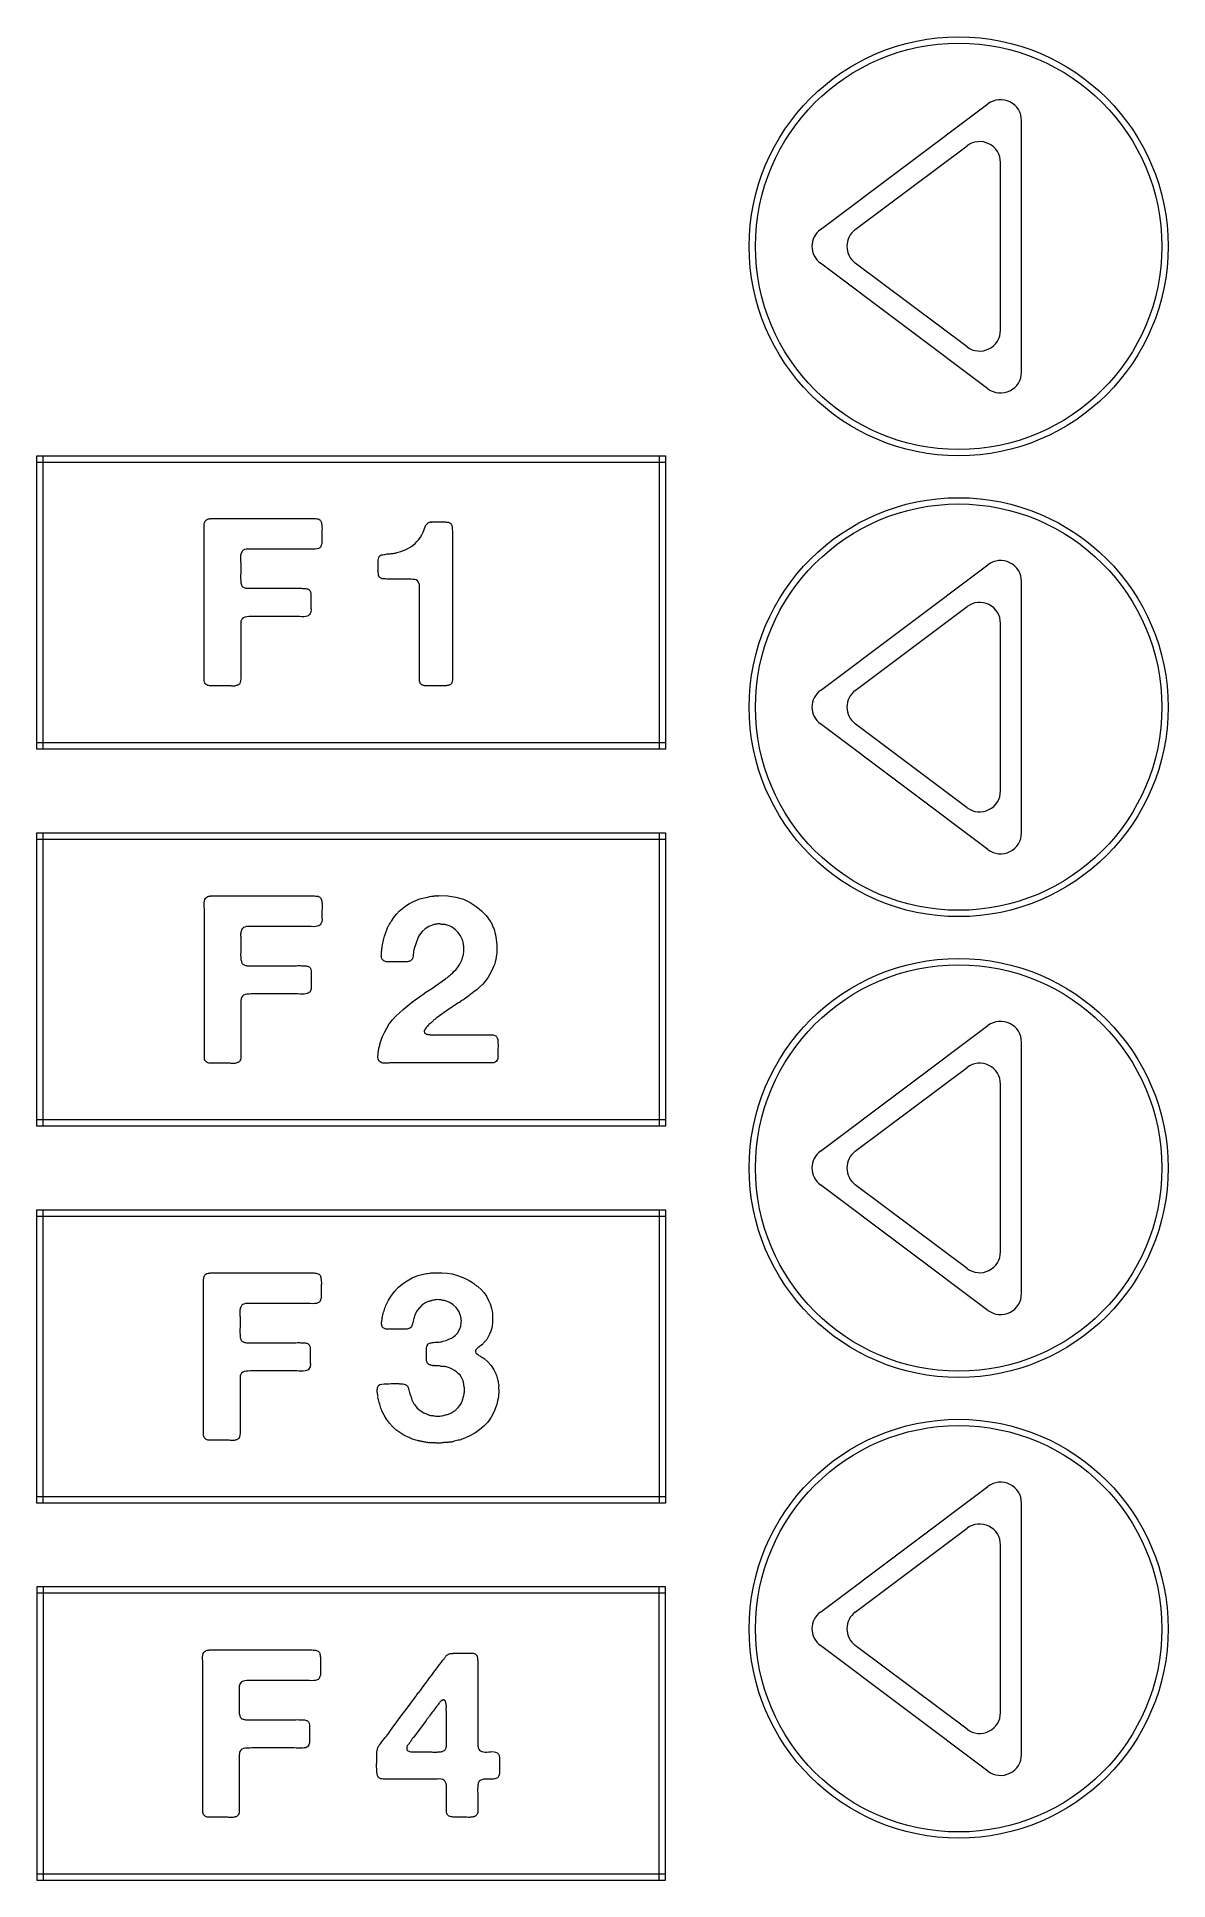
# Model space of a CAD drawing. Header units: millimetres. Extents: x 0 to 27, y 0 to 44.
import ezdxf

# ---------------------------------------------------------------- set-up
doc = ezdxf.new("R2010")
doc.units = ezdxf.units.MM
for name, color, linetype, lineweight in [('Button_Engraving', 7, 'CONTINUOUS', 0), ('Button_Holes', 2, 'CONTINUOUS', 0), ('Button_Outer', 1, 'CONTINUOUS', 0), ('ButtonLabels', 7, 'CONTINUOUS', 0)]:
    doc.layers.add(name, color=color, linetype=linetype, lineweight=lineweight)

# ---------------------------------------------------------------- blocks, each defined once
blk = doc.blocks.new('Arrow')
at = {"layer": 'ButtonLabels'}
for p, q in [((-3.3, 0.4), (0.7, 3.4)), ((1.5, -3), (1.5, 3)), ((-2.467, 0.4), (0.2, 2.4)), ((1, -2), (1, 2)), ((0.7, -3.4), (-3.3, -0.4)), ((0.2, -2.4), (-2.467, -0.4))]:
    blk.add_line(p, q, dxfattribs=at)
for centre, start, end in [((1, 3), 0, 126.8699), ((0.5, 2), 0, 126.8699), ((-3, 0), 126.8699, 233.1301), ((-2.167, 0), 126.8699, 233.1301), ((0.5, -2), 233.1301, 0), ((1, -3), 233.1301, 0)]:
    blk.add_arc(centre, 0.5, start, end, dxfattribs=at)

msp = doc.modelspace()

# ---------------------------------------------------------------- linework, layer by layer
at = {"layer": 'Button_Engraving'}
for p, q in [((3.989, 32.29), (3.991, 32.339)), ((3.992, 32.238), (3.989, 32.29)), ((3.989, 32.29), (3.989, 32.29)), ((3.989, 32.29), (3.989, 32.29)), ((3.991, 32.339), (3.996, 32.381)), ((3.994, 32.19), (3.992, 32.238)), ((3.995, 32.146), (3.994, 32.19)), ((3.995, 32.105), (3.995, 32.146)), ((3.996, 32.381), (4.005, 32.415)), ((4.005, 32.415), (4.018, 32.441)), ((4.018, 32.441), (4.031, 32.459)), ((4.018, 32.441), (4.018, 32.441)), ((4.018, 32.441), (4.018, 32.441)), ((4.031, 32.459), (4.05, 32.475)), ((4.05, 32.475), (4.073, 32.487)), ((4.073, 32.487), (4.102, 32.497)), ((4.102, 32.497), (4.107, 32.499)), ((4.102, 32.497), (4.102, 32.497)), ((4.102, 32.497), (4.102, 32.497)), ((4.107, 32.499), (4.113, 32.5)), ((4.113, 32.5), (4.119, 32.499)), ((4.119, 32.499), (4.124, 32.497)), ((4.124, 32.497), (4.13, 32.498)), ((4.124, 32.497), (4.124, 32.497)), ((4.124, 32.497), (4.124, 32.497)), ((4.13, 32.498), (4.135, 32.499)), ((4.135, 32.499), (4.141, 32.5)), ((4.141, 32.5), (4.147, 32.503)), ((4.147, 32.503), (6.11, 32.503)), ((6.11, 32.503), (6.565, 32.503)), ((6.565, 32.503), (6.565, 32.503)), ((6.565, 32.503), (6.565, 32.503)), ((6.565, 32.503), (6.595, 32.503)), ((6.595, 32.503), (6.625, 32.501)), ((6.625, 32.501), (6.654, 32.5)), ((6.654, 32.5), (6.682, 32.497)), ((6.682, 32.497), (6.682, 32.497)), ((6.682, 32.497), (6.682, 32.497)), ((6.682, 32.497), (6.709, 32.493)), ((6.709, 32.493), (6.731, 32.485)), ((6.731, 32.485), (6.751, 32.473)), ((6.751, 32.473), (6.766, 32.458)), ((6.766, 32.458), (6.766, 32.458)), ((6.766, 32.458), (6.766, 32.458)), ((6.766, 32.458), (6.777, 32.443)), ((6.777, 32.443), (6.785, 32.424)), ((6.785, 32.424), (6.791, 32.403)), ((6.791, 32.403), (6.795, 32.379)), ((6.795, 32.379), (6.795, 32.379)), ((6.795, 32.379), (6.795, 32.379)), ((6.795, 32.379), (6.799, 32.356)), ((6.799, 32.356), (6.803, 32.33)), ((6.803, 32.186), (6.8, 32.155)), ((6.8, 32.155), (6.8, 32.155)), ((6.8, 32.155), (6.8, 32.155)), ((6.8, 32.155), (6.8, 32.127)), ((6.8, 32.127), (6.8, 32.1)), ((6.803, 32.33), (6.805, 32.303)), ((6.804, 32.215), (6.803, 32.186)), ((6.805, 32.244), (6.804, 32.215)), ((6.805, 32.303), (6.806, 32.273)), ((6.806, 32.273), (6.805, 32.244)), ((6.806, 32.273), (6.806, 32.273)), ((6.806, 32.273), (6.806, 32.273)), ((9.188, 32.11), (9.205, 32.143)), ((9.205, 32.143), (9.22, 32.179)), ((9.22, 32.179), (9.236, 32.219)), ((9.236, 32.219), (9.25, 32.262)), ((9.25, 32.262), (9.265, 32.305)), ((9.25, 32.262), (9.25, 32.262)), ((9.25, 32.262), (9.25, 32.262)), ((9.265, 32.305), (9.284, 32.342)), ((9.284, 32.342), (9.305, 32.37)), ((9.305, 32.37), (9.328, 32.391)), ((9.328, 32.391), (9.343, 32.401)), ((9.328, 32.391), (9.328, 32.391)), ((9.328, 32.391), (9.328, 32.391)), ((9.343, 32.401), (9.358, 32.409)), ((9.358, 32.409), (9.374, 32.415)), ((9.374, 32.415), (9.39, 32.419)), ((9.39, 32.419), (9.396, 32.421)), ((9.39, 32.419), (9.39, 32.419)), ((9.39, 32.419), (9.39, 32.419)), ((9.396, 32.421), (9.401, 32.422)), ((9.401, 32.422), (9.407, 32.421)), ((9.407, 32.421), (9.413, 32.419)), ((9.413, 32.419), (9.413, 32.419)), ((9.413, 32.419), (9.413, 32.419)), ((9.413, 32.419), (9.421, 32.419)), ((9.421, 32.419), (9.428, 32.42)), ((9.428, 32.42), (9.435, 32.422)), ((9.435, 32.422), (9.441, 32.424)), ((9.441, 32.424), (9.654, 32.424)), ((9.654, 32.424), (9.654, 32.424)), ((9.654, 32.424), (9.654, 32.424)), ((9.654, 32.424), (9.668, 32.424)), ((9.668, 32.424), (9.682, 32.424)), ((9.682, 32.424), (9.696, 32.424)), ((9.696, 32.424), (9.71, 32.424)), ((9.71, 32.424), (9.724, 32.426)), ((9.71, 32.424), (9.71, 32.424)), ((9.71, 32.424), (9.71, 32.424)), ((9.724, 32.426), (9.738, 32.426)), ((9.738, 32.426), (9.752, 32.423)), ((9.752, 32.423), (9.766, 32.419)), ((9.766, 32.419), (9.794, 32.419)), ((9.794, 32.419), (9.794, 32.419)), ((9.794, 32.419), (9.794, 32.419)), ((9.794, 32.419), (9.808, 32.416)), ((9.808, 32.416), (9.821, 32.412)), ((9.821, 32.412), (9.833, 32.407)), ((9.833, 32.407), (9.845, 32.402)), ((9.845, 32.402), (9.845, 32.402)), ((9.845, 32.402), (9.845, 32.402)), ((9.845, 32.402), (9.858, 32.398)), ((9.858, 32.398), (9.868, 32.393)), ((9.868, 32.393), (9.877, 32.387)), ((9.877, 32.387), (9.884, 32.379)), ((9.884, 32.379), (9.884, 32.379)), ((9.884, 32.379), (9.884, 32.379)), ((9.884, 32.379), (9.896, 32.358)), ((9.896, 32.358), (9.905, 32.333)), ((9.905, 32.333), (9.91, 32.305)), ((9.91, 32.305), (9.912, 32.273)), ((9.912, 32.273), (9.912, 32.273)), ((9.912, 32.273), (9.912, 32.273)), ((9.912, 32.273), (9.914, 32.241)), ((9.914, 32.241), (9.916, 32.208)), ((9.916, 32.208), (9.917, 32.174)), ((9.917, 32.174), (9.917, 32.138)), ((9.917, 32.138), (9.917, 31.616)), ((3.995, 31.285), (3.995, 32.105)), ((3.995, 32.105), (3.995, 32.105)), ((3.995, 32.105), (3.995, 32.105)), ((4.882, 31.69), (4.87, 31.661)), ((4.896, 31.713), (4.882, 31.69)), ((4.91, 31.732), (4.896, 31.713)), ((4.926, 31.746), (4.91, 31.732)), ((4.959, 31.76), (4.926, 31.746)), ((4.926, 31.746), (4.926, 31.746)), ((4.926, 31.746), (4.926, 31.746)), ((4.999, 31.769), (4.959, 31.76)), ((5.048, 31.774), (4.999, 31.769)), ((5.106, 31.774), (5.048, 31.774)), ((5.168, 31.774), (5.106, 31.774)), ((5.106, 31.774), (5.106, 31.774)), ((5.106, 31.774), (5.106, 31.774)), ((5.225, 31.774), (5.168, 31.774)), ((5.277, 31.774), (5.225, 31.774)), ((5.325, 31.774), (5.277, 31.774)), ((6.407, 31.774), (5.325, 31.774)), ((5.325, 31.774), (5.325, 31.774)), ((5.325, 31.774), (5.325, 31.774)), ((6.448, 31.773), (6.407, 31.774)), ((6.493, 31.772), (6.448, 31.773)), ((6.541, 31.77), (6.493, 31.772)), ((6.593, 31.768), (6.541, 31.77)), ((6.644, 31.77), (6.593, 31.768)), ((6.593, 31.768), (6.593, 31.768)), ((6.593, 31.768), (6.593, 31.768)), ((6.688, 31.776), (6.644, 31.77)), ((6.723, 31.787), (6.688, 31.776)), ((6.75, 31.802), (6.723, 31.787)), ((6.76, 31.81), (6.75, 31.802)), ((6.75, 31.802), (6.75, 31.802)), ((6.75, 31.802), (6.75, 31.802)), ((6.768, 31.82), (6.76, 31.81)), ((6.774, 31.83), (6.768, 31.82)), ((6.778, 31.841), (6.774, 31.83)), ((6.783, 31.855), (6.778, 31.841)), ((6.778, 31.841), (6.778, 31.841)), ((6.778, 31.841), (6.778, 31.841)), ((6.789, 31.869), (6.783, 31.855)), ((6.795, 31.883), (6.789, 31.869)), ((6.8, 31.897), (6.795, 31.883)), ((6.8, 32.1), (6.8, 32.074)), ((6.8, 32.074), (6.8, 32.048)), ((6.8, 32.048), (6.8, 32.048)), ((6.8, 32.048), (6.8, 32.048)), ((6.8, 32.048), (6.8, 32.029)), ((6.8, 32.029), (6.8, 32.009)), ((6.8, 32.009), (6.8, 31.99)), ((6.8, 31.99), (6.8, 31.97)), ((6.8, 31.97), (6.8, 31.97)), ((6.8, 31.97), (6.8, 31.97)), ((6.8, 31.97), (6.802, 31.951)), ((6.802, 31.914), (6.8, 31.897)), ((6.8, 31.897), (6.8, 31.897)), ((6.8, 31.897), (6.8, 31.897)), ((6.802, 31.951), (6.803, 31.932)), ((6.803, 31.932), (6.802, 31.914)), ((8.56, 31.678), (8.593, 31.689)), ((8.593, 31.689), (8.624, 31.699)), ((8.624, 31.699), (8.655, 31.709)), ((8.655, 31.709), (8.683, 31.717)), ((8.683, 31.717), (8.714, 31.727)), ((8.683, 31.717), (8.683, 31.717)), ((8.683, 31.717), (8.683, 31.717)), ((8.714, 31.727), (8.745, 31.737)), ((8.745, 31.737), (8.776, 31.749)), ((8.776, 31.749), (8.807, 31.762)), ((8.807, 31.762), (8.869, 31.792)), ((8.807, 31.762), (8.807, 31.762)), ((8.807, 31.762), (8.807, 31.762)), ((8.869, 31.792), (8.926, 31.827)), ((8.926, 31.827), (8.978, 31.865)), ((8.978, 31.865), (9.025, 31.908)), ((9.025, 31.908), (9.071, 31.954)), ((9.025, 31.908), (9.025, 31.908)), ((9.025, 31.908), (9.025, 31.908)), ((9.071, 31.954), (9.114, 32.004)), ((9.114, 32.004), (9.153, 32.055)), ((9.153, 32.055), (9.188, 32.11)), ((9.188, 32.11), (9.188, 32.11)), ((9.188, 32.11), (9.188, 32.11)), ((3.995, 29.232), (3.995, 31.285)), ((4.86, 31.59), (4.859, 31.56)), ((4.859, 31.56), (4.859, 31.56)), ((4.859, 31.56), (4.859, 31.56)), ((4.859, 31.56), (4.862, 31.531)), ((4.862, 31.616), (4.86, 31.59)), ((4.865, 31.64), (4.862, 31.616)), ((4.862, 31.531), (4.863, 31.503)), ((4.863, 31.503), (4.864, 31.477)), ((4.864, 31.477), (4.865, 31.454)), ((4.87, 31.661), (4.865, 31.64)), ((4.865, 31.454), (4.865, 31.185)), ((4.87, 31.661), (4.87, 31.661)), ((4.87, 31.661), (4.87, 31.661)), ((8.139, 31.257), (8.142, 31.274)), ((8.14, 31.243), (8.139, 31.257)), ((8.139, 31.257), (8.139, 31.257)), ((8.139, 31.257), (8.139, 31.257)), ((8.142, 31.229), (8.14, 31.243)), ((8.142, 31.274), (8.143, 31.29)), ((8.143, 31.29), (8.144, 31.305)), ((8.144, 31.305), (8.145, 31.319)), ((8.145, 31.471), (8.146, 31.508)), ((8.145, 31.432), (8.145, 31.471)), ((8.145, 31.471), (8.145, 31.471)), ((8.145, 31.471), (8.145, 31.471)), ((8.145, 31.393), (8.145, 31.432)), ((8.145, 31.356), (8.145, 31.393)), ((8.145, 31.319), (8.145, 31.356)), ((8.145, 31.319), (8.145, 31.319)), ((8.145, 31.319), (8.145, 31.319)), ((8.146, 31.508), (8.152, 31.541)), ((8.152, 31.541), (8.16, 31.569)), ((8.16, 31.569), (8.173, 31.594)), ((8.173, 31.594), (8.188, 31.612)), ((8.173, 31.594), (8.173, 31.594)), ((8.173, 31.594), (8.173, 31.594)), ((8.188, 31.612), (8.206, 31.625)), ((8.206, 31.625), (8.227, 31.634)), ((8.227, 31.634), (8.251, 31.639)), ((8.251, 31.639), (8.279, 31.642)), ((8.251, 31.639), (8.251, 31.639)), ((8.251, 31.639), (8.251, 31.639)), ((8.279, 31.642), (8.307, 31.646)), ((8.307, 31.646), (8.335, 31.65)), ((8.335, 31.65), (8.363, 31.656)), ((8.363, 31.656), (8.42, 31.656)), ((8.42, 31.656), (8.436, 31.661)), ((8.42, 31.656), (8.42, 31.656)), ((8.42, 31.656), (8.42, 31.656)), ((8.436, 31.661), (8.453, 31.664)), ((8.453, 31.664), (8.47, 31.666)), ((8.47, 31.666), (8.487, 31.667)), ((8.487, 31.667), (8.506, 31.67)), ((8.487, 31.667), (8.487, 31.667)), ((8.487, 31.667), (8.487, 31.667)), ((8.506, 31.67), (8.525, 31.673)), ((8.525, 31.673), (8.543, 31.675)), ((8.543, 31.675), (8.56, 31.678)), ((8.56, 31.678), (8.56, 31.678)), ((8.56, 31.678), (8.56, 31.678)), ((9.917, 31.616), (9.917, 29.569)), ((4.862, 31.136), (4.859, 31.117)), ((4.859, 31.117), (4.859, 31.117)), ((4.859, 31.117), (4.859, 31.117)), ((4.859, 31.117), (4.859, 31.098)), ((4.859, 31.098), (4.86, 31.081)), ((4.86, 31.081), (4.862, 31.065)), ((4.863, 31.154), (4.862, 31.136)), ((4.862, 31.065), (4.865, 31.05)), ((4.864, 31.17), (4.863, 31.154)), ((4.865, 31.185), (4.864, 31.17)), ((4.865, 31.185), (4.865, 31.185)), ((4.865, 31.185), (4.865, 31.185)), ((4.865, 31.05), (4.865, 30.988)), ((4.865, 30.988), (4.865, 30.988)), ((4.865, 30.988), (4.865, 30.988)), ((4.865, 30.988), (4.87, 30.964)), ((4.87, 30.964), (4.876, 30.942)), ((4.876, 30.942), (4.881, 30.922)), ((4.881, 30.922), (4.887, 30.904)), ((4.887, 30.904), (4.887, 30.904)), ((4.887, 30.904), (4.887, 30.904)), ((4.887, 30.904), (4.897, 30.888)), ((4.897, 30.888), (4.911, 30.875)), ((4.911, 30.875), (4.928, 30.863)), ((4.928, 30.863), (4.949, 30.854)), ((4.949, 30.854), (4.949, 30.854)), ((4.949, 30.854), (4.949, 30.854)), ((4.949, 30.854), (4.964, 30.848)), ((4.964, 30.848), (4.98, 30.844)), ((4.98, 30.844), (4.997, 30.84)), ((4.997, 30.84), (5.016, 30.837)), ((5.016, 30.837), (5.016, 30.837)), ((5.016, 30.837), (5.016, 30.837)), ((5.016, 30.837), (5.036, 30.837)), ((5.036, 30.837), (5.057, 30.837)), ((5.057, 30.837), (5.078, 30.837)), ((5.078, 30.837), (5.1, 30.837)), ((5.1, 30.837), (5.313, 30.837)), ((5.313, 30.837), (6.093, 30.837)), ((6.093, 30.837), (6.093, 30.837)), ((6.093, 30.837), (6.093, 30.837)), ((6.093, 30.837), (6.116, 30.837)), ((6.116, 30.837), (6.141, 30.837)), ((6.141, 30.837), (6.167, 30.837)), ((6.167, 30.837), (6.194, 30.837)), ((6.194, 30.837), (6.225, 30.839)), ((6.194, 30.837), (6.194, 30.837)), ((6.194, 30.837), (6.194, 30.837)), ((6.225, 30.839), (6.255, 30.839)), ((6.255, 30.839), (6.284, 30.839)), ((6.284, 30.839), (6.312, 30.837)), ((6.312, 30.837), (6.312, 30.837)), ((6.312, 30.837), (6.312, 30.837)), ((6.312, 30.837), (6.342, 30.836)), ((6.342, 30.836), (6.37, 30.835)), ((6.37, 30.835), (6.395, 30.834)), ((6.395, 30.834), (6.419, 30.831)), ((6.419, 30.831), (6.419, 30.831)), ((6.419, 30.831), (6.419, 30.831)), ((6.419, 30.831), (6.442, 30.828)), ((6.442, 30.828), (6.462, 30.823)), ((6.462, 30.823), (6.479, 30.816)), ((6.479, 30.816), (6.492, 30.809)), ((6.492, 30.809), (6.492, 30.809)), ((6.492, 30.809), (6.492, 30.809)), ((6.492, 30.809), (6.516, 30.784)), ((8.145, 31.215), (8.142, 31.229)), ((8.15, 31.201), (8.145, 31.215)), ((8.153, 31.188), (8.15, 31.201)), ((8.15, 31.201), (8.15, 31.201)), ((8.15, 31.201), (8.15, 31.201)), ((8.155, 31.175), (8.153, 31.188)), ((8.156, 31.162), (8.155, 31.175)), ((8.156, 31.151), (8.156, 31.162)), ((8.157, 31.142), (8.156, 31.151)), ((8.156, 31.151), (8.156, 31.151)), ((8.156, 31.151), (8.156, 31.151)), ((8.159, 31.133), (8.157, 31.142)), ((8.162, 31.122), (8.159, 31.133)), ((8.167, 31.112), (8.162, 31.122)), ((8.186, 31.092), (8.167, 31.112)), ((8.167, 31.112), (8.167, 31.112)), ((8.167, 31.112), (8.167, 31.112)), ((8.211, 31.077), (8.186, 31.092)), ((8.24, 31.066), (8.211, 31.077)), ((8.274, 31.061), (8.24, 31.066)), ((8.311, 31.059), (8.274, 31.061)), ((8.274, 31.061), (8.274, 31.061)), ((8.274, 31.061), (8.274, 31.061)), ((8.348, 31.057), (8.311, 31.059)), ((8.386, 31.056), (8.348, 31.057)), ((8.425, 31.055), (8.386, 31.056)), ((8.829, 31.055), (8.425, 31.055)), ((8.425, 31.055), (8.425, 31.055)), ((8.425, 31.055), (8.425, 31.055)), ((8.883, 31.055), (8.829, 31.055)), ((8.933, 31.053), (8.883, 31.055)), ((8.978, 31.049), (8.933, 31.053)), ((9.02, 31.044), (8.978, 31.049)), ((9.056, 31.036), (9.02, 31.044)), ((9.02, 31.044), (9.02, 31.044)), ((9.02, 31.044), (9.02, 31.044)), ((9.086, 31.016), (9.056, 31.036)), ((9.109, 30.985), (9.086, 31.016)), ((9.126, 30.943), (9.109, 30.985)), ((9.131, 30.922), (9.126, 30.943)), ((9.126, 30.943), (9.126, 30.943)), ((9.126, 30.943), (9.126, 30.943)), ((9.133, 30.898), (9.131, 30.922)), ((9.132, 30.842), (9.134, 30.872)), ((9.132, 30.815), (9.132, 30.842)), ((9.132, 30.842), (9.132, 30.842)), ((9.132, 30.842), (9.132, 30.842)), ((9.132, 30.789), (9.132, 30.815)), ((9.134, 30.872), (9.133, 30.898)), ((6.516, 30.784), (6.532, 30.751)), ((6.532, 30.751), (6.541, 30.709)), ((6.541, 30.709), (6.542, 30.657)), ((6.542, 30.657), (6.542, 30.657)), ((6.542, 30.657), (6.542, 30.657)), ((6.542, 30.657), (6.542, 30.605)), ((6.542, 30.605), (6.542, 30.555)), ((6.542, 30.555), (6.542, 30.507)), ((6.542, 30.507), (6.542, 30.461)), ((6.542, 30.461), (6.542, 30.461)), ((6.542, 30.461), (6.542, 30.461)), ((6.542, 30.461), (6.542, 30.438)), ((6.542, 30.438), (6.542, 30.413)), ((6.542, 30.413), (6.542, 30.387)), ((6.542, 30.387), (6.542, 30.36)), ((9.132, 30.764), (9.132, 30.789)), ((9.132, 30.741), (9.132, 30.764)), ((9.132, 30.382), (9.132, 30.741)), ((9.132, 30.741), (9.132, 30.741)), ((9.132, 30.741), (9.132, 30.741)), ((9.132, 29.187), (9.132, 30.382)), ((4.867, 30.015), (4.865, 30.006)), ((4.865, 30.006), (4.865, 29.95)), ((4.865, 29.95), (4.865, 29.866)), ((4.869, 30.023), (4.867, 30.015)), ((4.87, 30.032), (4.869, 30.023)), ((4.871, 30.051), (4.87, 30.04)), ((4.87, 30.04), (4.87, 30.04)), ((4.87, 30.04), (4.87, 30.04)), ((4.87, 30.04), (4.87, 30.032)), ((4.873, 30.061), (4.871, 30.051)), ((4.877, 30.071), (4.873, 30.061)), ((4.881, 30.079), (4.877, 30.071)), ((4.9, 30.112), (4.881, 30.079)), ((4.881, 30.079), (4.881, 30.079)), ((4.881, 30.079), (4.881, 30.079)), ((4.928, 30.135), (4.9, 30.112)), ((4.965, 30.151), (4.928, 30.135)), ((5.011, 30.158), (4.965, 30.151)), ((5.061, 30.16), (5.011, 30.158)), ((5.011, 30.158), (5.011, 30.158)), ((5.011, 30.158), (5.011, 30.158)), ((5.113, 30.162), (5.061, 30.16)), ((5.165, 30.163), (5.113, 30.162)), ((5.218, 30.163), (5.165, 30.163)), ((6.138, 30.163), (5.218, 30.163)), ((5.218, 30.163), (5.218, 30.163)), ((5.218, 30.163), (5.218, 30.163)), ((6.177, 30.163), (6.138, 30.163)), ((6.221, 30.162), (6.177, 30.163)), ((6.27, 30.16), (6.221, 30.162)), ((6.323, 30.158), (6.27, 30.16)), ((6.375, 30.159), (6.323, 30.158)), ((6.323, 30.158), (6.323, 30.158)), ((6.323, 30.158), (6.323, 30.158)), ((6.417, 30.163), (6.375, 30.159)), ((6.451, 30.17), (6.417, 30.163)), ((6.475, 30.18), (6.451, 30.17)), ((6.493, 30.194), (6.475, 30.18)), ((6.475, 30.18), (6.475, 30.18)), ((6.475, 30.18), (6.475, 30.18)), ((6.51, 30.213), (6.493, 30.194)), ((6.524, 30.236), (6.51, 30.213)), ((6.536, 30.264), (6.524, 30.236)), ((6.541, 30.287), (6.536, 30.264)), ((6.536, 30.264), (6.536, 30.264)), ((6.536, 30.264), (6.536, 30.264)), ((6.543, 30.311), (6.541, 30.287)), ((6.542, 30.36), (6.542, 30.36)), ((6.542, 30.36), (6.542, 30.36)), ((6.542, 30.36), (6.544, 30.335)), ((6.544, 30.335), (6.543, 30.311)), ((4.865, 29.866), (4.865, 29.715)), ((4.865, 29.715), (4.865, 28.924)), ((9.917, 29.569), (9.917, 28.856)), ((3.995, 28.75), (3.995, 29.232)), ((9.132, 28.767), (9.132, 29.187)), ((3.995, 28.719), (3.995, 28.75)), ((3.995, 28.688), (3.995, 28.719)), ((3.995, 28.657), (3.995, 28.688)), ((3.995, 28.626), (3.995, 28.657)), ((4, 28.6), (3.995, 28.626)), ((3.995, 28.626), (3.995, 28.626)), ((3.995, 28.626), (3.995, 28.626)), ((4.009, 28.577), (4, 28.6)), ((4.862, 28.631), (4.854, 28.594)), ((4.865, 28.675), (4.862, 28.631)), ((4.865, 28.924), (4.865, 28.924)), ((4.865, 28.924), (4.865, 28.924)), ((4.865, 28.924), (4.865, 28.882)), ((4.865, 28.882), (4.865, 28.835)), ((4.865, 28.835), (4.865, 28.784)), ((4.865, 28.784), (4.865, 28.727)), ((4.865, 28.727), (4.865, 28.727)), ((4.865, 28.727), (4.865, 28.727)), ((4.865, 28.727), (4.865, 28.675)), ((9.132, 28.736), (9.132, 28.767)), ((9.132, 28.706), (9.132, 28.736)), ((9.132, 28.677), (9.132, 28.706)), ((9.132, 28.649), (9.132, 28.677)), ((9.134, 28.622), (9.132, 28.649)), ((9.132, 28.649), (9.132, 28.649)), ((9.132, 28.649), (9.132, 28.649)), ((9.139, 28.598), (9.134, 28.622)), ((9.915, 28.619), (9.907, 28.589)), ((9.918, 28.654), (9.915, 28.619)), ((9.917, 28.856), (9.917, 28.856)), ((9.917, 28.856), (9.917, 28.856)), ((9.917, 28.856), (9.917, 28.819)), ((9.917, 28.819), (9.917, 28.779)), ((9.917, 28.779), (9.917, 28.737)), ((9.917, 28.737), (9.917, 28.694)), ((9.917, 28.694), (9.917, 28.694)), ((9.917, 28.694), (9.917, 28.694)), ((9.917, 28.694), (9.918, 28.654)), ((4.022, 28.558), (4.009, 28.577)), ((4.04, 28.542), (4.022, 28.558)), ((4.058, 28.53), (4.04, 28.542)), ((4.04, 28.542), (4.04, 28.542)), ((4.04, 28.542), (4.04, 28.542)), ((4.078, 28.52), (4.058, 28.53)), ((4.1, 28.513), (4.078, 28.52)), ((4.124, 28.508), (4.1, 28.513)), ((4.153, 28.508), (4.124, 28.508)), ((4.124, 28.508), (4.124, 28.508)), ((4.124, 28.508), (4.124, 28.508)), ((4.182, 28.508), (4.153, 28.508)), ((4.211, 28.508), (4.182, 28.508)), ((4.242, 28.508), (4.211, 28.508)), ((4.567, 28.508), (4.242, 28.508)), ((4.242, 28.508), (4.242, 28.508)), ((4.242, 28.508), (4.242, 28.508)), ((4.59, 28.508), (4.567, 28.508)), ((4.612, 28.507), (4.59, 28.508)), ((4.635, 28.505), (4.612, 28.507)), ((4.657, 28.503), (4.635, 28.505)), ((4.679, 28.501), (4.657, 28.503)), ((4.657, 28.503), (4.657, 28.503)), ((4.657, 28.503), (4.657, 28.503)), ((4.701, 28.501), (4.679, 28.501)), ((4.721, 28.504), (4.701, 28.501)), ((4.741, 28.508), (4.721, 28.504)), ((4.755, 28.514), (4.741, 28.508)), ((4.741, 28.508), (4.741, 28.508)), ((4.741, 28.508), (4.741, 28.508)), ((4.769, 28.518), (4.755, 28.514)), ((4.783, 28.522), (4.769, 28.518)), ((4.797, 28.525), (4.783, 28.522)), ((4.811, 28.532), (4.797, 28.525)), ((4.797, 28.525), (4.797, 28.525)), ((4.797, 28.525), (4.797, 28.525)), ((4.823, 28.541), (4.811, 28.532)), ((4.833, 28.552), (4.823, 28.541)), ((4.842, 28.565), (4.833, 28.552)), ((4.854, 28.594), (4.842, 28.565)), ((4.842, 28.565), (4.842, 28.565)), ((4.842, 28.565), (4.842, 28.565)), ((9.148, 28.577), (9.139, 28.598)), ((9.16, 28.559), (9.148, 28.577)), ((9.169, 28.548), (9.16, 28.559)), ((9.16, 28.559), (9.16, 28.559)), ((9.16, 28.559), (9.16, 28.559)), ((9.178, 28.539), (9.169, 28.548)), ((9.189, 28.532), (9.178, 28.539)), ((9.199, 28.525), (9.189, 28.532)), ((9.213, 28.522), (9.199, 28.525)), ((9.199, 28.525), (9.199, 28.525)), ((9.199, 28.525), (9.199, 28.525)), ((9.227, 28.518), (9.213, 28.522)), ((9.241, 28.514), (9.227, 28.518)), ((9.255, 28.508), (9.241, 28.514)), ((9.284, 28.508), (9.255, 28.508)), ((9.255, 28.508), (9.255, 28.508)), ((9.255, 28.508), (9.255, 28.508)), ((9.298, 28.506), (9.284, 28.508)), ((9.312, 28.506), (9.298, 28.506)), ((9.326, 28.506), (9.312, 28.506)), ((9.34, 28.508), (9.326, 28.506)), ((9.356, 28.508), (9.34, 28.508)), ((9.34, 28.508), (9.34, 28.508)), ((9.34, 28.508), (9.34, 28.508)), ((9.372, 28.508), (9.356, 28.508)), ((9.387, 28.508), (9.372, 28.508)), ((9.401, 28.508), (9.387, 28.508)), ((9.626, 28.508), (9.401, 28.508)), ((9.401, 28.508), (9.401, 28.508)), ((9.401, 28.508), (9.401, 28.508)), ((9.766, 28.508), (9.626, 28.508)), ((9.787, 28.514), (9.766, 28.508)), ((9.807, 28.518), (9.787, 28.514)), ((9.824, 28.522), (9.807, 28.518)), ((9.839, 28.525), (9.824, 28.522)), ((9.855, 28.532), (9.839, 28.525)), ((9.839, 28.525), (9.839, 28.525)), ((9.839, 28.525), (9.839, 28.525)), ((9.87, 28.541), (9.855, 28.532)), ((9.883, 28.552), (9.87, 28.541)), ((9.895, 28.565), (9.883, 28.552)), ((9.907, 28.589), (9.895, 28.565)), ((9.895, 28.565), (9.895, 28.565)), ((9.895, 28.565), (9.895, 28.565)), ((3.993, 23.281), (3.995, 23.331)), ((3.995, 23.331), (4, 23.372)), ((4, 23.372), (4.009, 23.406)), ((4.009, 23.406), (4.021, 23.433)), ((4.021, 23.433), (4.035, 23.451)), ((4.021, 23.433), (4.021, 23.433)), ((4.021, 23.433), (4.021, 23.433)), ((4.035, 23.451), (4.054, 23.466)), ((4.054, 23.466), (4.077, 23.479)), ((4.077, 23.479), (4.105, 23.489)), ((4.105, 23.489), (4.111, 23.491)), ((4.105, 23.489), (4.105, 23.489)), ((4.105, 23.489), (4.105, 23.489)), ((4.111, 23.491), (4.117, 23.492)), ((4.117, 23.492), (4.122, 23.491)), ((4.122, 23.491), (4.128, 23.489)), ((4.128, 23.489), (4.128, 23.489)), ((4.128, 23.489), (4.128, 23.489)), ((4.128, 23.489), (4.133, 23.489)), ((4.133, 23.489), (4.139, 23.49)), ((4.139, 23.49), (4.145, 23.492)), ((4.145, 23.492), (4.15, 23.494)), ((4.15, 23.494), (6.114, 23.494)), ((6.114, 23.494), (6.568, 23.494)), ((6.568, 23.494), (6.568, 23.494)), ((6.568, 23.494), (6.568, 23.494)), ((6.568, 23.494), (6.599, 23.494)), ((6.599, 23.494), (6.629, 23.493)), ((6.629, 23.493), (6.658, 23.491)), ((6.658, 23.491), (6.686, 23.489)), ((6.686, 23.489), (6.686, 23.489)), ((6.686, 23.489), (6.686, 23.489)), ((6.686, 23.489), (6.712, 23.484)), ((6.712, 23.484), (6.735, 23.476)), ((6.735, 23.476), (6.754, 23.465)), ((6.754, 23.465), (6.77, 23.45)), ((6.77, 23.45), (6.77, 23.45)), ((6.77, 23.45), (6.77, 23.45)), ((6.77, 23.45), (6.78, 23.434)), ((6.78, 23.434), (6.788, 23.416)), ((6.788, 23.416), (6.794, 23.395)), ((6.794, 23.395), (6.798, 23.371)), ((6.798, 23.371), (6.798, 23.371)), ((6.798, 23.371), (6.798, 23.371)), ((6.798, 23.371), (6.803, 23.347)), ((6.803, 23.347), (6.807, 23.322)), ((6.807, 23.322), (6.809, 23.294)), ((8.897, 23.312), (8.993, 23.363)), ((8.993, 23.363), (9.097, 23.41)), ((9.097, 23.41), (9.136, 23.423)), ((9.097, 23.41), (9.097, 23.41)), ((9.097, 23.41), (9.097, 23.41)), ((9.136, 23.423), (9.175, 23.434)), ((9.175, 23.434), (9.214, 23.443)), ((9.214, 23.443), (9.254, 23.45)), ((9.254, 23.45), (9.293, 23.458)), ((9.254, 23.45), (9.254, 23.45)), ((9.254, 23.45), (9.254, 23.45)), ((9.293, 23.458), (9.334, 23.468)), ((9.334, 23.468), (9.375, 23.478)), ((9.375, 23.478), (9.416, 23.489)), ((9.416, 23.489), (9.416, 23.489)), ((9.416, 23.489), (9.416, 23.489)), ((9.416, 23.489), (9.43, 23.489)), ((9.43, 23.489), (9.444, 23.489)), ((9.444, 23.489), (9.458, 23.489)), ((9.458, 23.489), (9.472, 23.489)), ((9.472, 23.489), (9.486, 23.492)), ((9.472, 23.489), (9.472, 23.489)), ((9.472, 23.489), (9.472, 23.489)), ((9.486, 23.492), (9.5, 23.494)), ((9.5, 23.494), (9.514, 23.497)), ((9.514, 23.497), (9.529, 23.5)), ((9.529, 23.5), (9.529, 23.5)), ((9.529, 23.5), (9.529, 23.5)), ((9.529, 23.5), (9.534, 23.5)), ((9.534, 23.5), (9.541, 23.499)), ((9.541, 23.499), (9.549, 23.497)), ((9.549, 23.497), (9.557, 23.494)), ((9.557, 23.494), (9.567, 23.495)), ((9.557, 23.494), (9.557, 23.494)), ((9.557, 23.494), (9.557, 23.494)), ((9.567, 23.495), (9.576, 23.496)), ((9.576, 23.496), (9.584, 23.498)), ((9.584, 23.498), (9.59, 23.5)), ((9.59, 23.5), (9.59, 23.5)), ((9.59, 23.5), (9.59, 23.5)), ((9.59, 23.5), (9.806, 23.494)), ((9.806, 23.494), (10.003, 23.465)), ((10.003, 23.465), (10.181, 23.413)), ((10.181, 23.413), (10.342, 23.337)), ((10.342, 23.337), (10.342, 23.337)), ((10.342, 23.337), (10.342, 23.337)), ((10.342, 23.337), (10.487, 23.244)), ((3.996, 23.23), (3.993, 23.281)), ((3.993, 23.281), (3.993, 23.281)), ((3.993, 23.281), (3.993, 23.281)), ((3.997, 23.182), (3.996, 23.23)), ((3.998, 23.137), (3.997, 23.182)), ((3.999, 23.096), (3.998, 23.137)), ((3.999, 22.277), (3.999, 23.096)), ((3.999, 23.096), (3.999, 23.096)), ((3.999, 23.096), (3.999, 23.096)), ((6.804, 22.888), (6.798, 22.874)), ((6.806, 23.177), (6.804, 23.147)), ((6.804, 23.147), (6.804, 23.147)), ((6.804, 23.147), (6.804, 23.147)), ((6.804, 23.147), (6.804, 23.119)), ((6.804, 23.119), (6.804, 23.092)), ((6.804, 23.092), (6.804, 23.066)), ((6.804, 23.066), (6.804, 23.04)), ((6.804, 23.04), (6.804, 23.04)), ((6.804, 23.04), (6.804, 23.04)), ((6.804, 23.04), (6.804, 23.02)), ((6.804, 23.02), (6.804, 23.001)), ((6.804, 23.001), (6.804, 22.981)), ((6.804, 22.981), (6.804, 22.961)), ((6.804, 22.961), (6.804, 22.961)), ((6.804, 22.961), (6.804, 22.961)), ((6.804, 22.961), (6.806, 22.942)), ((6.806, 22.906), (6.804, 22.888)), ((6.804, 22.888), (6.804, 22.888)), ((6.804, 22.888), (6.804, 22.888)), ((6.808, 23.207), (6.806, 23.177)), ((6.806, 22.942), (6.807, 22.924)), ((6.807, 22.924), (6.806, 22.906)), ((6.809, 23.236), (6.808, 23.207)), ((6.809, 23.294), (6.809, 23.264)), ((6.809, 23.264), (6.809, 23.264)), ((6.809, 23.264), (6.809, 23.264)), ((6.809, 23.264), (6.809, 23.236)), ((8.451, 22.877), (8.463, 22.894)), ((8.463, 22.894), (8.521, 22.982)), ((8.463, 22.894), (8.463, 22.894)), ((8.463, 22.894), (8.463, 22.894)), ((8.521, 22.982), (8.585, 23.062)), ((8.585, 23.062), (8.653, 23.134)), ((8.653, 23.134), (8.726, 23.197)), ((8.726, 23.197), (8.808, 23.257)), ((8.726, 23.197), (8.726, 23.197)), ((8.726, 23.197), (8.726, 23.197)), ((8.808, 23.257), (8.897, 23.312)), ((10.487, 23.244), (10.615, 23.14)), ((10.615, 23.14), (10.726, 23.023)), ((10.726, 23.023), (10.819, 22.894)), ((10.819, 22.894), (10.819, 22.894)), ((10.819, 22.894), (10.819, 22.894)), ((10.819, 22.894), (10.832, 22.872)), ((4.866, 22.608), (4.863, 22.581)), ((4.863, 22.581), (4.863, 22.552)), ((4.863, 22.552), (4.863, 22.552)), ((4.863, 22.552), (4.863, 22.552)), ((4.863, 22.552), (4.865, 22.522)), ((4.865, 22.522), (4.867, 22.494)), ((4.869, 22.632), (4.866, 22.608)), ((4.867, 22.494), (4.868, 22.469)), ((4.868, 22.469), (4.868, 22.445)), ((4.868, 22.445), (4.868, 22.176)), ((4.874, 22.653), (4.869, 22.632)), ((4.886, 22.681), (4.874, 22.653)), ((4.874, 22.653), (4.874, 22.653)), ((4.874, 22.653), (4.874, 22.653)), ((4.899, 22.705), (4.886, 22.681)), ((4.914, 22.723), (4.899, 22.705)), ((4.93, 22.737), (4.914, 22.723)), ((4.962, 22.751), (4.93, 22.737)), ((4.93, 22.737), (4.93, 22.737)), ((4.93, 22.737), (4.93, 22.737)), ((5.003, 22.761), (4.962, 22.751)), ((5.052, 22.765), (5.003, 22.761)), ((5.11, 22.765), (5.052, 22.765)), ((5.172, 22.765), (5.11, 22.765)), ((5.11, 22.765), (5.11, 22.765)), ((5.11, 22.765), (5.11, 22.765)), ((5.229, 22.765), (5.172, 22.765)), ((5.281, 22.765), (5.229, 22.765)), ((5.328, 22.765), (5.281, 22.765)), ((6.411, 22.765), (5.328, 22.765)), ((5.328, 22.765), (5.328, 22.765)), ((5.328, 22.765), (5.328, 22.765)), ((6.452, 22.765), (6.411, 22.765)), ((6.497, 22.764), (6.452, 22.765)), ((6.545, 22.762), (6.497, 22.764)), ((6.596, 22.759), (6.545, 22.762)), ((6.648, 22.762), (6.596, 22.759)), ((6.596, 22.759), (6.596, 22.759)), ((6.596, 22.759), (6.596, 22.759)), ((6.692, 22.768), (6.648, 22.762)), ((6.727, 22.778), (6.692, 22.768)), ((6.753, 22.793), (6.727, 22.778)), ((6.764, 22.802), (6.753, 22.793)), ((6.753, 22.793), (6.753, 22.793)), ((6.753, 22.793), (6.753, 22.793)), ((6.772, 22.811), (6.764, 22.802)), ((6.778, 22.822), (6.772, 22.811)), ((6.781, 22.832), (6.778, 22.822)), ((6.787, 22.846), (6.781, 22.832)), ((6.781, 22.832), (6.781, 22.832)), ((6.781, 22.832), (6.781, 22.832)), ((6.793, 22.86), (6.787, 22.846)), ((6.798, 22.874), (6.793, 22.86)), ((8.272, 22.434), (8.279, 22.47)), ((8.279, 22.47), (8.287, 22.504)), ((8.287, 22.504), (8.298, 22.537)), ((8.298, 22.537), (8.311, 22.569)), ((8.311, 22.569), (8.32, 22.594)), ((8.311, 22.569), (8.311, 22.569)), ((8.311, 22.569), (8.311, 22.569)), ((8.32, 22.594), (8.328, 22.618)), ((8.328, 22.618), (8.336, 22.641)), ((8.336, 22.641), (8.345, 22.664)), ((8.345, 22.664), (8.353, 22.687)), ((8.345, 22.664), (8.345, 22.664)), ((8.345, 22.664), (8.345, 22.664)), ((8.353, 22.687), (8.362, 22.709)), ((8.362, 22.709), (8.37, 22.731)), ((8.37, 22.731), (8.378, 22.754)), ((8.378, 22.754), (8.387, 22.771)), ((8.378, 22.754), (8.378, 22.754)), ((8.378, 22.754), (8.378, 22.754)), ((8.387, 22.771), (8.397, 22.788)), ((8.397, 22.788), (8.407, 22.804)), ((8.407, 22.804), (8.418, 22.821)), ((8.418, 22.821), (8.429, 22.84)), ((8.418, 22.821), (8.418, 22.821)), ((8.418, 22.821), (8.418, 22.821)), ((8.429, 22.84), (8.44, 22.859)), ((8.44, 22.859), (8.451, 22.877)), ((9.091, 22.482), (9.073, 22.439)), ((9.112, 22.523), (9.091, 22.482)), ((9.136, 22.563), (9.112, 22.523)), ((9.196, 22.643), (9.136, 22.563)), ((9.136, 22.563), (9.136, 22.563)), ((9.136, 22.563), (9.136, 22.563)), ((9.27, 22.71), (9.196, 22.643)), ((9.359, 22.764), (9.27, 22.71)), ((9.461, 22.804), (9.359, 22.764)), ((9.479, 22.81), (9.461, 22.804)), ((9.461, 22.804), (9.461, 22.804)), ((9.461, 22.804), (9.461, 22.804)), ((9.499, 22.814), (9.479, 22.81)), ((9.521, 22.818), (9.499, 22.814)), ((9.545, 22.821), (9.521, 22.818)), ((9.57, 22.825), (9.545, 22.821)), ((9.545, 22.821), (9.545, 22.821)), ((9.545, 22.821), (9.545, 22.821)), ((9.593, 22.827), (9.57, 22.825)), ((9.615, 22.825), (9.593, 22.827)), ((9.635, 22.821), (9.615, 22.825)), ((9.652, 22.816), (9.635, 22.821)), ((9.635, 22.821), (9.635, 22.821)), ((9.635, 22.821), (9.635, 22.821)), ((9.667, 22.813), (9.652, 22.816)), ((9.682, 22.811), (9.667, 22.813)), ((9.697, 22.81), (9.682, 22.811)), ((9.713, 22.812), (9.697, 22.81)), ((9.697, 22.81), (9.697, 22.81)), ((9.697, 22.81), (9.697, 22.81)), ((9.729, 22.811), (9.713, 22.812)), ((9.744, 22.809), (9.729, 22.811)), ((9.759, 22.804), (9.744, 22.809)), ((9.781, 22.798), (9.759, 22.804)), ((9.759, 22.804), (9.759, 22.804)), ((9.759, 22.804), (9.759, 22.804)), ((9.802, 22.792), (9.781, 22.798)), ((9.823, 22.784), (9.802, 22.792)), ((9.843, 22.776), (9.823, 22.784)), ((9.862, 22.77), (9.843, 22.776)), ((9.843, 22.776), (9.843, 22.776)), ((9.843, 22.776), (9.843, 22.776)), ((9.881, 22.762), (9.862, 22.77)), ((9.898, 22.753), (9.881, 22.762)), ((9.916, 22.743), (9.898, 22.753)), ((9.992, 22.688), (9.916, 22.743)), ((9.916, 22.743), (9.916, 22.743)), ((9.916, 22.743), (9.916, 22.743)), ((10.057, 22.621), (9.992, 22.688)), ((10.112, 22.54), (10.057, 22.621)), ((10.157, 22.445), (10.112, 22.54)), ((10.162, 22.431), (10.157, 22.445)), ((10.157, 22.445), (10.157, 22.445)), ((10.157, 22.445), (10.157, 22.445)), ((10.832, 22.872), (10.844, 22.849)), ((10.844, 22.849), (10.855, 22.827)), ((10.855, 22.827), (10.864, 22.804)), ((10.864, 22.804), (10.864, 22.804)), ((10.864, 22.804), (10.864, 22.804)), ((10.864, 22.804), (10.872, 22.782)), ((10.872, 22.782), (10.882, 22.759)), ((10.882, 22.759), (10.892, 22.737)), ((10.892, 22.737), (10.903, 22.715)), ((10.903, 22.715), (10.903, 22.715)), ((10.903, 22.715), (10.903, 22.715)), ((10.903, 22.715), (10.919, 22.668)), ((10.919, 22.668), (10.932, 22.618)), ((10.932, 22.618), (10.944, 22.564)), ((10.944, 22.564), (10.953, 22.507)), ((10.953, 22.507), (10.953, 22.507)), ((10.953, 22.507), (10.953, 22.507)), ((10.953, 22.507), (10.963, 22.45)), ((10.963, 22.45), (10.97, 22.392)), ((3.999, 20.224), (3.999, 22.277)), ((4.865, 22.128), (4.863, 22.109)), ((4.863, 22.109), (4.863, 22.109)), ((4.863, 22.109), (4.863, 22.109)), ((4.863, 22.109), (4.863, 22.09)), ((4.863, 22.09), (4.864, 22.072)), ((4.864, 22.072), (4.866, 22.056)), ((4.867, 22.145), (4.865, 22.128)), ((4.866, 22.056), (4.868, 22.041)), ((4.868, 22.161), (4.867, 22.145)), ((4.868, 22.176), (4.868, 22.176)), ((4.868, 22.176), (4.868, 22.176)), ((4.868, 22.176), (4.868, 22.161)), ((4.868, 22.041), (4.868, 21.98)), ((8.221, 22.062), (8.223, 22.083)), ((8.223, 22.041), (8.221, 22.062)), ((8.223, 22.083), (8.227, 22.103)), ((8.227, 22.019), (8.223, 22.041)), ((8.227, 22.154), (8.229, 22.17)), ((8.227, 22.103), (8.227, 22.154)), ((8.227, 22.154), (8.227, 22.154)), ((8.227, 22.154), (8.227, 22.154)), ((8.234, 21.998), (8.227, 22.019)), ((8.227, 22.019), (8.227, 22.019)), ((8.227, 22.019), (8.227, 22.019)), ((8.229, 22.17), (8.231, 22.187)), ((8.231, 22.187), (8.232, 22.204)), ((8.232, 22.204), (8.233, 22.221)), ((8.233, 22.221), (8.235, 22.24)), ((8.233, 22.221), (8.233, 22.221)), ((8.233, 22.221), (8.233, 22.221)), ((8.235, 22.24), (8.238, 22.259)), ((8.238, 22.259), (8.241, 22.277)), ((8.241, 22.277), (8.244, 22.294)), ((8.244, 22.294), (8.252, 22.33)), ((8.244, 22.294), (8.244, 22.294)), ((8.244, 22.294), (8.244, 22.294)), ((8.252, 22.33), (8.259, 22.365)), ((8.259, 22.365), (8.266, 22.4)), ((8.266, 22.4), (8.272, 22.434)), ((8.272, 22.434), (8.272, 22.434)), ((8.272, 22.434), (8.272, 22.434)), ((8.975, 22.024), (8.963, 21.994)), ((8.979, 22.058), (8.975, 22.024)), ((8.982, 22.097), (8.979, 22.058)), ((8.979, 22.058), (8.979, 22.058)), ((8.979, 22.058), (8.979, 22.058)), ((8.987, 22.135), (8.982, 22.097)), ((8.993, 22.173), (8.987, 22.135)), ((9.001, 22.21), (8.993, 22.173)), ((9.015, 22.259), (9.001, 22.21)), ((9.001, 22.21), (9.001, 22.21)), ((9.001, 22.21), (9.001, 22.21)), ((9.029, 22.306), (9.015, 22.259)), ((9.043, 22.352), (9.029, 22.306)), ((9.057, 22.395), (9.043, 22.352)), ((9.073, 22.439), (9.057, 22.395)), ((9.057, 22.395), (9.057, 22.395)), ((9.057, 22.395), (9.057, 22.395)), ((10.154, 21.996), (10.157, 22.008)), ((10.157, 22.008), (10.16, 22.022)), ((10.157, 22.008), (10.157, 22.008)), ((10.157, 22.008), (10.157, 22.008)), ((10.16, 22.022), (10.164, 22.036)), ((10.167, 22.416), (10.162, 22.431)), ((10.164, 22.036), (10.168, 22.05)), ((10.171, 22.4), (10.167, 22.416)), ((10.168, 22.05), (10.174, 22.064)), ((10.174, 22.384), (10.171, 22.4)), ((10.176, 22.367), (10.174, 22.384)), ((10.174, 22.384), (10.174, 22.384)), ((10.174, 22.384), (10.174, 22.384)), ((10.174, 22.064), (10.179, 22.088)), ((10.174, 22.064), (10.174, 22.064)), ((10.174, 22.064), (10.174, 22.064)), ((10.179, 22.351), (10.176, 22.367)), ((10.182, 22.336), (10.179, 22.351)), ((10.179, 22.088), (10.183, 22.117)), ((10.185, 22.322), (10.182, 22.336)), ((10.183, 22.117), (10.187, 22.15)), ((10.189, 22.292), (10.185, 22.322)), ((10.185, 22.322), (10.185, 22.322)), ((10.185, 22.322), (10.185, 22.322)), ((10.187, 22.15), (10.191, 22.187)), ((10.192, 22.26), (10.189, 22.292)), ((10.191, 22.187), (10.192, 22.225)), ((10.191, 22.187), (10.191, 22.187)), ((10.191, 22.187), (10.191, 22.187)), ((10.192, 22.225), (10.192, 22.26)), ((10.965, 22.03), (10.955, 21.973)), ((10.972, 22.089), (10.965, 22.03)), ((10.965, 22.03), (10.965, 22.03)), ((10.965, 22.03), (10.965, 22.03)), ((10.97, 22.392), (10.975, 22.332)), ((10.976, 22.149), (10.972, 22.089)), ((10.975, 22.332), (10.976, 22.271)), ((10.976, 22.271), (10.976, 22.271)), ((10.976, 22.271), (10.976, 22.271)), ((10.976, 22.271), (10.977, 22.21)), ((10.977, 22.21), (10.976, 22.149)), ((4.868, 21.98), (4.868, 21.98)), ((4.868, 21.98), (4.868, 21.98)), ((4.868, 21.98), (4.874, 21.955)), ((4.874, 21.955), (4.88, 21.933)), ((4.88, 21.933), (4.885, 21.913)), ((4.885, 21.913), (4.891, 21.896)), ((4.891, 21.896), (4.891, 21.896)), ((4.891, 21.896), (4.891, 21.896)), ((4.891, 21.896), (4.901, 21.88)), ((4.901, 21.88), (4.915, 21.866)), ((4.915, 21.866), (4.932, 21.854)), ((4.932, 21.854), (4.953, 21.845)), ((4.953, 21.845), (4.953, 21.845)), ((4.953, 21.845), (4.953, 21.845)), ((4.953, 21.845), (4.967, 21.84)), ((4.967, 21.84), (4.983, 21.835)), ((4.983, 21.835), (5.001, 21.831)), ((5.001, 21.831), (5.02, 21.828)), ((5.02, 21.828), (5.02, 21.828)), ((5.02, 21.828), (5.02, 21.828)), ((5.02, 21.828), (5.04, 21.828)), ((5.04, 21.828), (5.061, 21.828)), ((5.061, 21.828), (5.082, 21.828)), ((5.082, 21.828), (5.104, 21.828)), ((5.104, 21.828), (5.317, 21.828)), ((5.317, 21.828), (6.097, 21.828)), ((6.097, 21.828), (6.097, 21.828)), ((6.097, 21.828), (6.097, 21.828)), ((6.097, 21.828), (6.12, 21.828)), ((6.12, 21.828), (6.145, 21.828)), ((6.145, 21.828), (6.171, 21.828)), ((6.171, 21.828), (6.198, 21.828)), ((6.198, 21.828), (6.228, 21.83)), ((6.198, 21.828), (6.198, 21.828)), ((6.198, 21.828), (6.198, 21.828)), ((6.228, 21.83), (6.258, 21.831)), ((6.258, 21.831), (6.287, 21.83)), ((6.287, 21.83), (6.316, 21.828)), ((6.316, 21.828), (6.316, 21.828)), ((6.316, 21.828), (6.316, 21.828)), ((6.316, 21.828), (6.346, 21.828)), ((6.346, 21.828), (6.373, 21.827)), ((6.373, 21.827), (6.399, 21.825)), ((6.399, 21.825), (6.422, 21.823)), ((6.422, 21.823), (6.422, 21.823)), ((6.422, 21.823), (6.422, 21.823)), ((6.422, 21.823), (6.446, 21.819)), ((6.446, 21.819), (6.466, 21.814)), ((6.466, 21.814), (6.482, 21.808)), ((6.482, 21.808), (6.495, 21.8)), ((6.495, 21.8), (6.495, 21.8)), ((6.495, 21.8), (6.495, 21.8)), ((6.495, 21.8), (6.52, 21.776)), ((6.52, 21.776), (6.536, 21.743)), ((6.536, 21.743), (6.545, 21.7)), ((6.545, 21.7), (6.546, 21.649)), ((6.546, 21.649), (6.546, 21.649)), ((6.546, 21.649), (6.546, 21.649)), ((6.546, 21.649), (6.546, 21.596)), ((6.546, 21.596), (6.546, 21.546)), ((8.242, 21.981), (8.234, 21.998)), ((8.253, 21.967), (8.242, 21.981)), ((8.266, 21.957), (8.253, 21.967)), ((8.284, 21.945), (8.266, 21.957)), ((8.266, 21.957), (8.266, 21.957)), ((8.266, 21.957), (8.266, 21.957)), ((8.303, 21.935), (8.284, 21.945)), ((8.323, 21.928), (8.303, 21.935)), ((8.345, 21.924), (8.323, 21.928)), ((8.371, 21.924), (8.345, 21.924)), ((8.345, 21.924), (8.345, 21.924)), ((8.345, 21.924), (8.345, 21.924)), ((8.398, 21.924), (8.371, 21.924)), ((8.427, 21.924), (8.398, 21.924)), ((8.457, 21.924), (8.427, 21.924)), ((8.743, 21.924), (8.457, 21.924)), ((8.457, 21.924), (8.457, 21.924)), ((8.457, 21.924), (8.457, 21.924)), ((8.768, 21.924), (8.743, 21.924)), ((8.792, 21.924), (8.768, 21.924)), ((8.816, 21.924), (8.792, 21.924)), ((8.838, 21.924), (8.816, 21.924)), ((8.862, 21.927), (8.838, 21.924)), ((8.838, 21.924), (8.838, 21.924)), ((8.838, 21.924), (8.838, 21.924)), ((8.883, 21.932), (8.862, 21.927)), ((8.902, 21.938), (8.883, 21.932)), ((8.917, 21.946), (8.902, 21.938)), ((8.944, 21.968), (8.917, 21.946)), ((8.917, 21.946), (8.917, 21.946)), ((8.917, 21.946), (8.917, 21.946)), ((8.963, 21.994), (8.944, 21.968)), ((9.806, 21.556), (9.82, 21.57)), ((9.82, 21.57), (9.837, 21.584)), ((9.82, 21.57), (9.82, 21.57)), ((9.82, 21.57), (9.82, 21.57)), ((9.837, 21.584), (9.854, 21.598)), ((9.854, 21.598), (9.871, 21.612)), ((9.871, 21.612), (9.888, 21.626)), ((9.888, 21.626), (9.926, 21.658)), ((9.888, 21.626), (9.888, 21.626)), ((9.888, 21.626), (9.888, 21.626)), ((9.926, 21.658), (9.963, 21.694)), ((9.963, 21.694), (9.999, 21.731)), ((9.999, 21.731), (10.033, 21.772)), ((10.033, 21.772), (10.065, 21.817)), ((10.033, 21.772), (10.033, 21.772)), ((10.033, 21.772), (10.033, 21.772)), ((10.065, 21.817), (10.094, 21.863)), ((10.094, 21.863), (10.119, 21.91)), ((10.119, 21.91), (10.14, 21.957)), ((10.14, 21.957), (10.145, 21.971)), ((10.14, 21.957), (10.14, 21.957)), ((10.14, 21.957), (10.14, 21.957)), ((10.145, 21.971), (10.15, 21.984)), ((10.15, 21.984), (10.154, 21.996)), ((10.806, 21.61), (10.763, 21.542)), ((10.844, 21.68), (10.806, 21.61)), ((10.878, 21.75), (10.844, 21.68)), ((10.909, 21.823), (10.878, 21.75)), ((10.927, 21.869), (10.909, 21.823)), ((10.909, 21.823), (10.909, 21.823)), ((10.909, 21.823), (10.909, 21.823)), ((10.942, 21.919), (10.927, 21.869)), ((10.955, 21.973), (10.942, 21.919)), ((4.932, 21.127), (4.904, 21.103)), ((4.968, 21.142), (4.932, 21.127)), ((5.014, 21.149), (4.968, 21.142)), ((5.065, 21.152), (5.014, 21.149)), ((5.014, 21.149), (5.014, 21.149)), ((5.014, 21.149), (5.014, 21.149)), ((5.117, 21.154), (5.065, 21.152)), ((5.169, 21.155), (5.117, 21.154)), ((5.222, 21.155), (5.169, 21.155)), ((6.142, 21.155), (5.222, 21.155)), ((5.222, 21.155), (5.222, 21.155)), ((5.222, 21.155), (5.222, 21.155)), ((6.181, 21.155), (6.142, 21.155)), ((6.225, 21.154), (6.181, 21.155)), ((6.273, 21.152), (6.225, 21.154)), ((6.327, 21.149), (6.273, 21.152)), ((6.379, 21.151), (6.327, 21.149)), ((6.327, 21.149), (6.327, 21.149)), ((6.327, 21.149), (6.327, 21.149)), ((6.421, 21.155), (6.379, 21.151)), ((6.454, 21.162), (6.421, 21.155)), ((6.478, 21.172), (6.454, 21.162)), ((6.497, 21.185), (6.478, 21.172)), ((6.478, 21.172), (6.478, 21.172)), ((6.478, 21.172), (6.478, 21.172)), ((6.514, 21.204), (6.497, 21.185)), ((6.528, 21.228), (6.514, 21.204)), ((6.54, 21.256), (6.528, 21.228)), ((6.545, 21.279), (6.54, 21.256)), ((6.54, 21.256), (6.54, 21.256)), ((6.54, 21.256), (6.54, 21.256)), ((6.547, 21.302), (6.545, 21.279)), ((6.546, 21.546), (6.546, 21.498)), ((6.546, 21.498), (6.546, 21.452)), ((6.546, 21.452), (6.546, 21.452)), ((6.546, 21.452), (6.546, 21.452)), ((6.546, 21.452), (6.546, 21.429)), ((6.546, 21.429), (6.546, 21.405)), ((6.546, 21.405), (6.546, 21.379)), ((6.546, 21.379), (6.546, 21.351)), ((6.546, 21.351), (6.546, 21.351)), ((6.546, 21.351), (6.546, 21.351)), ((6.546, 21.351), (6.548, 21.326)), ((6.548, 21.326), (6.547, 21.302)), ((9.13, 21.088), (9.208, 21.141)), ((9.208, 21.141), (9.286, 21.193)), ((9.286, 21.193), (9.363, 21.244)), ((9.363, 21.244), (9.439, 21.295)), ((9.439, 21.295), (9.517, 21.349)), ((9.439, 21.295), (9.439, 21.295)), ((9.439, 21.295), (9.439, 21.295)), ((9.517, 21.349), (9.596, 21.403)), ((9.596, 21.403), (9.674, 21.458)), ((9.674, 21.458), (9.753, 21.514)), ((9.753, 21.514), (9.772, 21.528)), ((9.753, 21.514), (9.753, 21.514)), ((9.753, 21.514), (9.753, 21.514)), ((9.772, 21.528), (9.789, 21.542)), ((9.789, 21.542), (9.806, 21.556)), ((10.356, 21.145), (10.28, 21.088)), ((10.431, 21.203), (10.356, 21.145)), ((10.505, 21.262), (10.431, 21.203)), ((10.576, 21.323), (10.505, 21.262)), ((10.505, 21.262), (10.505, 21.262)), ((10.505, 21.262), (10.505, 21.262)), ((10.642, 21.391), (10.576, 21.323)), ((10.705, 21.464), (10.642, 21.391)), ((10.763, 21.542), (10.705, 21.464)), ((10.763, 21.542), (10.763, 21.542)), ((10.763, 21.542), (10.763, 21.542)), ((4.871, 21.006), (4.868, 20.998)), ((4.868, 20.998), (4.868, 20.942)), ((4.868, 20.942), (4.868, 20.858)), ((4.868, 20.858), (4.868, 20.706)), ((4.868, 20.706), (4.868, 19.915)), ((4.873, 21.015), (4.871, 21.006)), ((4.874, 21.023), (4.873, 21.015)), ((4.875, 21.042), (4.874, 21.032)), ((4.874, 21.032), (4.874, 21.032)), ((4.874, 21.032), (4.874, 21.032)), ((4.874, 21.032), (4.874, 21.023)), ((4.877, 21.053), (4.875, 21.042)), ((4.88, 21.062), (4.877, 21.053)), ((4.885, 21.071), (4.88, 21.062)), ((4.904, 21.103), (4.885, 21.071)), ((4.885, 21.071), (4.885, 21.071)), ((4.885, 21.071), (4.885, 21.071)), ((8.565, 20.622), (8.651, 20.706)), ((8.651, 20.706), (8.743, 20.785)), ((8.743, 20.785), (8.839, 20.863)), ((8.743, 20.785), (8.743, 20.785)), ((8.743, 20.785), (8.743, 20.785)), ((8.839, 20.863), (8.935, 20.939)), ((8.935, 20.939), (9.032, 21.014)), ((9.032, 21.014), (9.13, 21.088)), ((9.13, 21.088), (9.13, 21.088)), ((9.13, 21.088), (9.13, 21.088)), ((9.719, 20.711), (9.663, 20.671)), ((9.775, 20.751), (9.719, 20.711)), ((9.835, 20.79), (9.775, 20.751)), ((9.775, 20.751), (9.775, 20.751)), ((9.775, 20.751), (9.775, 20.751)), ((9.895, 20.83), (9.835, 20.79)), ((9.955, 20.869), (9.895, 20.83)), ((10.017, 20.908), (9.955, 20.869)), ((10.039, 20.923), (10.017, 20.908)), ((10.017, 20.908), (10.017, 20.908)), ((10.017, 20.908), (10.017, 20.908)), ((10.061, 20.938), (10.039, 20.923)), ((10.084, 20.953), (10.061, 20.938)), ((10.106, 20.97), (10.084, 20.953)), ((10.131, 20.986), (10.106, 20.97)), ((10.106, 20.97), (10.106, 20.97)), ((10.106, 20.97), (10.106, 20.97)), ((10.155, 21.002), (10.131, 20.986)), ((10.179, 21.017), (10.155, 21.002)), ((10.202, 21.032), (10.179, 21.017)), ((10.28, 21.088), (10.202, 21.032)), ((10.202, 21.032), (10.202, 21.032)), ((10.202, 21.032), (10.202, 21.032)), ((8.294, 20.236), (8.35, 20.34)), ((8.35, 20.34), (8.412, 20.437)), ((8.412, 20.437), (8.485, 20.532)), ((8.412, 20.437), (8.412, 20.437)), ((8.412, 20.437), (8.412, 20.437)), ((8.485, 20.532), (8.565, 20.622)), ((9.246, 20.273), (9.245, 20.264)), ((9.245, 20.264), (9.246, 20.254)), ((9.248, 20.28), (9.246, 20.273)), ((9.246, 20.254), (9.248, 20.241)), ((9.253, 20.288), (9.248, 20.28)), ((9.248, 20.28), (9.248, 20.28)), ((9.248, 20.28), (9.248, 20.28)), ((9.248, 20.241), (9.248, 20.241)), ((9.248, 20.241), (9.248, 20.241)), ((9.248, 20.241), (9.255, 20.228)), ((9.258, 20.295), (9.253, 20.288)), ((9.262, 20.302), (9.258, 20.295)), ((9.265, 20.308), (9.262, 20.302)), ((9.277, 20.33), (9.265, 20.308)), ((9.265, 20.308), (9.265, 20.308)), ((9.265, 20.308), (9.265, 20.308)), ((9.29, 20.35), (9.277, 20.33)), ((9.305, 20.369), (9.29, 20.35)), ((9.321, 20.386), (9.305, 20.369)), ((9.34, 20.405), (9.321, 20.386)), ((9.321, 20.386), (9.321, 20.386)), ((9.321, 20.386), (9.321, 20.386)), ((9.359, 20.423), (9.34, 20.405)), ((9.377, 20.439), (9.359, 20.423)), ((9.394, 20.454), (9.377, 20.439)), ((9.399, 20.457), (9.394, 20.454)), ((9.394, 20.454), (9.394, 20.454)), ((9.394, 20.454), (9.394, 20.454)), ((9.402, 20.459), (9.399, 20.457)), ((9.404, 20.462), (9.402, 20.459)), ((9.405, 20.465), (9.404, 20.462)), ((9.408, 20.468), (9.405, 20.465)), ((9.405, 20.465), (9.405, 20.465)), ((9.405, 20.465), (9.405, 20.465)), ((9.411, 20.471), (9.408, 20.468)), ((9.414, 20.473), (9.411, 20.471)), ((9.416, 20.476), (9.414, 20.473)), ((9.433, 20.49), (9.416, 20.476)), ((9.416, 20.476), (9.416, 20.476)), ((9.416, 20.476), (9.416, 20.476)), ((9.449, 20.504), (9.433, 20.49)), ((9.464, 20.518), (9.449, 20.504)), ((9.478, 20.532), (9.464, 20.518)), ((9.495, 20.546), (9.478, 20.532)), ((9.478, 20.532), (9.478, 20.532)), ((9.478, 20.532), (9.478, 20.532)), ((9.513, 20.56), (9.495, 20.546)), ((9.532, 20.574), (9.513, 20.56)), ((9.551, 20.588), (9.532, 20.574)), ((9.607, 20.63), (9.551, 20.588)), ((9.551, 20.588), (9.551, 20.588)), ((9.551, 20.588), (9.551, 20.588)), ((9.663, 20.671), (9.607, 20.63)), ((3.999, 19.741), (3.999, 20.224)), ((4.868, 19.915), (4.868, 19.915)), ((4.868, 19.915), (4.868, 19.915)), ((4.868, 19.915), (4.868, 19.873)), ((4.868, 19.873), (4.868, 19.827)), ((4.868, 19.827), (4.868, 19.775)), ((8.153, 19.796), (8.154, 19.805)), ((8.154, 19.814), (8.16, 19.837)), ((8.154, 19.805), (8.154, 19.814)), ((8.154, 19.814), (8.154, 19.814)), ((8.154, 19.814), (8.154, 19.814)), ((8.16, 19.837), (8.165, 19.86)), ((8.165, 19.86), (8.171, 19.885)), ((8.171, 19.885), (8.176, 19.91)), ((8.176, 19.91), (8.182, 19.934)), ((8.176, 19.91), (8.176, 19.91)), ((8.176, 19.91), (8.176, 19.91)), ((8.182, 19.934), (8.188, 19.959)), ((8.188, 19.959), (8.193, 19.982)), ((8.193, 19.982), (8.199, 20.005)), ((8.199, 20.005), (8.244, 20.124)), ((8.199, 20.005), (8.199, 20.005)), ((8.199, 20.005), (8.199, 20.005)), ((8.244, 20.124), (8.294, 20.236)), ((9.255, 20.228), (9.263, 20.217)), ((9.263, 20.217), (9.274, 20.208)), ((9.274, 20.208), (9.287, 20.201)), ((9.287, 20.201), (9.287, 20.201)), ((9.287, 20.201), (9.287, 20.201)), ((9.287, 20.201), (9.301, 20.196)), ((9.301, 20.196), (9.315, 20.191)), ((9.315, 20.191), (9.329, 20.188)), ((9.329, 20.188), (9.343, 20.184)), ((9.343, 20.184), (9.371, 20.184)), ((9.371, 20.184), (9.371, 20.184)), ((9.371, 20.184), (9.371, 20.184)), ((9.371, 20.184), (9.386, 20.18)), ((9.386, 20.18), (9.401, 20.176)), ((9.401, 20.176), (9.417, 20.174)), ((9.417, 20.174), (9.433, 20.173)), ((9.433, 20.173), (9.452, 20.176)), ((9.433, 20.173), (9.433, 20.173)), ((9.433, 20.173), (9.433, 20.173)), ((9.452, 20.176), (9.47, 20.177)), ((9.47, 20.177), (9.486, 20.178)), ((9.486, 20.178), (9.5, 20.179)), ((9.5, 20.179), (9.753, 20.179)), ((9.753, 20.179), (10.606, 20.179)), ((10.606, 20.179), (10.606, 20.179)), ((10.606, 20.179), (10.606, 20.179)), ((10.606, 20.179), (10.647, 20.179)), ((10.647, 20.179), (10.693, 20.179)), ((10.693, 20.179), (10.742, 20.179)), ((10.742, 20.179), (10.796, 20.179)), ((10.796, 20.179), (10.796, 20.179)), ((10.796, 20.179), (10.796, 20.179)), ((10.796, 20.179), (10.848, 20.179)), ((10.848, 20.179), (10.892, 20.175)), ((10.892, 20.175), (10.927, 20.165)), ((10.927, 20.165), (10.953, 20.151)), ((10.953, 20.151), (10.953, 20.151)), ((10.953, 20.151), (10.953, 20.151)), ((10.953, 20.151), (10.966, 20.138)), ((10.966, 20.138), (10.977, 20.123)), ((10.977, 20.123), (10.986, 20.104)), ((10.986, 20.104), (10.993, 20.083)), ((10.993, 20.083), (10.993, 20.083)), ((10.993, 20.083), (10.993, 20.083)), ((10.993, 20.083), (10.998, 20.06)), ((10.998, 20.06), (11.001, 20.034)), ((11.001, 20.034), (11.003, 20.007)), ((11.003, 20.007), (11.004, 19.977)), ((11.004, 19.977), (11.004, 19.977)), ((11.004, 19.977), (11.004, 19.977)), ((11.004, 19.977), (11.006, 19.948)), ((11.006, 19.89), (11.004, 19.859)), ((11.004, 19.859), (11.004, 19.859)), ((11.004, 19.859), (11.004, 19.859)), ((11.004, 19.859), (11.004, 19.831)), ((11.004, 19.831), (11.004, 19.804)), ((11.004, 19.804), (11.004, 19.778)), ((11.006, 19.948), (11.007, 19.919)), ((11.007, 19.919), (11.006, 19.89)), ((3.999, 19.71), (3.999, 19.741)), ((3.999, 19.68), (3.999, 19.71)), ((3.999, 19.649), (3.999, 19.68)), ((3.999, 19.618), (3.999, 19.649)), ((4.004, 19.592), (3.999, 19.618)), ((3.999, 19.618), (3.999, 19.618)), ((3.999, 19.618), (3.999, 19.618)), ((4.013, 19.569), (4.004, 19.592)), ((4.026, 19.549), (4.013, 19.569)), ((4.044, 19.534), (4.026, 19.549)), ((4.062, 19.521), (4.044, 19.534)), ((4.044, 19.534), (4.044, 19.534)), ((4.044, 19.534), (4.044, 19.534)), ((4.082, 19.511), (4.062, 19.521)), ((4.104, 19.504), (4.082, 19.511)), ((4.128, 19.5), (4.104, 19.504)), ((4.156, 19.5), (4.128, 19.5)), ((4.128, 19.5), (4.128, 19.5)), ((4.128, 19.5), (4.128, 19.5)), ((4.185, 19.5), (4.156, 19.5)), ((4.215, 19.5), (4.185, 19.5)), ((4.246, 19.5), (4.215, 19.5)), ((4.571, 19.5), (4.246, 19.5)), ((4.246, 19.5), (4.246, 19.5)), ((4.246, 19.5), (4.246, 19.5)), ((4.594, 19.5), (4.571, 19.5)), ((4.616, 19.499), (4.594, 19.5)), ((4.638, 19.497), (4.616, 19.499)), ((4.661, 19.494), (4.638, 19.497)), ((4.683, 19.493), (4.661, 19.494)), ((4.661, 19.494), (4.661, 19.494)), ((4.661, 19.494), (4.661, 19.494)), ((4.704, 19.493), (4.683, 19.493)), ((4.725, 19.495), (4.704, 19.493)), ((4.745, 19.5), (4.725, 19.495)), ((4.759, 19.505), (4.745, 19.5)), ((4.745, 19.5), (4.745, 19.5)), ((4.745, 19.5), (4.745, 19.5)), ((4.773, 19.51), (4.759, 19.505)), ((4.787, 19.514), (4.773, 19.51)), ((4.801, 19.517), (4.787, 19.514)), ((4.814, 19.523), (4.801, 19.517)), ((4.801, 19.517), (4.801, 19.517)), ((4.801, 19.517), (4.801, 19.517)), ((4.826, 19.532), (4.814, 19.523)), ((4.837, 19.543), (4.826, 19.532)), ((4.846, 19.556), (4.837, 19.543)), ((4.858, 19.585), (4.846, 19.556)), ((4.846, 19.556), (4.846, 19.556)), ((4.846, 19.556), (4.846, 19.556)), ((4.866, 19.622), (4.858, 19.585)), ((4.869, 19.667), (4.866, 19.622)), ((4.868, 19.775), (4.868, 19.719)), ((4.868, 19.719), (4.868, 19.719)), ((4.868, 19.719), (4.868, 19.719)), ((4.868, 19.719), (4.869, 19.667)), ((8.139, 19.671), (8.142, 19.705)), ((8.139, 19.638), (8.139, 19.671)), ((8.143, 19.607), (8.139, 19.638)), ((8.142, 19.705), (8.148, 19.741)), ((8.154, 19.578), (8.143, 19.607)), ((8.143, 19.607), (8.143, 19.607)), ((8.143, 19.607), (8.143, 19.607)), ((8.148, 19.775), (8.151, 19.786)), ((8.148, 19.766), (8.148, 19.775)), ((8.148, 19.775), (8.148, 19.775)), ((8.148, 19.775), (8.148, 19.775)), ((8.148, 19.758), (8.148, 19.766)), ((8.148, 19.75), (8.148, 19.758)), ((8.148, 19.741), (8.148, 19.75)), ((8.148, 19.741), (8.148, 19.741)), ((8.148, 19.741), (8.148, 19.741)), ((8.151, 19.786), (8.153, 19.796)), ((8.169, 19.553), (8.154, 19.578)), ((8.19, 19.533), (8.169, 19.553)), ((8.216, 19.517), (8.19, 19.533)), ((8.236, 19.509), (8.216, 19.517)), ((8.216, 19.517), (8.216, 19.517)), ((8.216, 19.517), (8.216, 19.517)), ((8.259, 19.504), (8.236, 19.509)), ((8.284, 19.501), (8.259, 19.504)), ((8.311, 19.5), (8.284, 19.501)), ((8.341, 19.502), (8.311, 19.5)), ((8.311, 19.5), (8.311, 19.5)), ((8.311, 19.5), (8.311, 19.5)), ((8.37, 19.504), (8.341, 19.502)), ((8.397, 19.505), (8.37, 19.504)), ((8.423, 19.506), (8.397, 19.505)), ((8.855, 19.506), (8.423, 19.506)), ((8.423, 19.506), (8.423, 19.506)), ((8.423, 19.506), (8.423, 19.506)), ((10.364, 19.506), (8.855, 19.506)), ((10.752, 19.506), (10.364, 19.506)), ((10.777, 19.506), (10.752, 19.506)), ((10.802, 19.506), (10.777, 19.506)), ((10.827, 19.506), (10.802, 19.506)), ((10.853, 19.506), (10.827, 19.506)), ((10.879, 19.507), (10.853, 19.506)), ((10.853, 19.506), (10.853, 19.506)), ((10.853, 19.506), (10.853, 19.506)), ((10.903, 19.511), (10.879, 19.507)), ((10.924, 19.518), (10.903, 19.511)), ((10.942, 19.528), (10.924, 19.518)), ((10.965, 19.544), (10.942, 19.528)), ((10.942, 19.528), (10.942, 19.528)), ((10.942, 19.528), (10.942, 19.528)), ((10.982, 19.563), (10.965, 19.544)), ((10.993, 19.586), (10.982, 19.563)), ((10.998, 19.612), (10.993, 19.586)), ((11.003, 19.627), (10.998, 19.612)), ((10.998, 19.612), (10.998, 19.612)), ((10.998, 19.612), (10.998, 19.612)), ((11.005, 19.643), (11.003, 19.627)), ((11.004, 19.778), (11.004, 19.752)), ((11.004, 19.752), (11.004, 19.752)), ((11.004, 19.752), (11.004, 19.752)), ((11.004, 19.752), (11.004, 19.735)), ((11.004, 19.735), (11.004, 19.717)), ((11.004, 19.717), (11.004, 19.699)), ((11.004, 19.699), (11.004, 19.68)), ((11.004, 19.68), (11.004, 19.68)), ((11.004, 19.68), (11.004, 19.68)), ((11.004, 19.68), (11.006, 19.661)), ((11.006, 19.661), (11.005, 19.643)), ((3.974, 14.281), (3.975, 14.331)), ((3.976, 14.23), (3.974, 14.281)), ((3.974, 14.281), (3.974, 14.281)), ((3.974, 14.281), (3.974, 14.281)), ((3.975, 14.331), (3.981, 14.372)), ((3.978, 14.182), (3.976, 14.23)), ((3.979, 14.137), (3.978, 14.182)), ((3.979, 14.096), (3.979, 14.137)), ((3.979, 13.277), (3.979, 14.096)), ((3.979, 14.096), (3.979, 14.096)), ((3.979, 14.096), (3.979, 14.096)), ((3.981, 14.372), (3.989, 14.406)), ((3.989, 14.406), (4.002, 14.433)), ((4.002, 14.433), (4.015, 14.451)), ((4.002, 14.433), (4.002, 14.433)), ((4.002, 14.433), (4.002, 14.433)), ((4.015, 14.451), (4.034, 14.466)), ((4.034, 14.466), (4.057, 14.479)), ((4.057, 14.479), (4.086, 14.489)), ((4.086, 14.489), (4.091, 14.491)), ((4.086, 14.489), (4.086, 14.489)), ((4.086, 14.489), (4.086, 14.489)), ((4.091, 14.491), (4.097, 14.492)), ((4.097, 14.492), (4.103, 14.491)), ((4.103, 14.491), (4.108, 14.489)), ((4.108, 14.489), (4.108, 14.489)), ((4.108, 14.489), (4.108, 14.489)), ((4.108, 14.489), (4.114, 14.489)), ((4.114, 14.489), (4.119, 14.49)), ((4.119, 14.49), (4.125, 14.492)), ((4.125, 14.492), (4.131, 14.494)), ((4.131, 14.494), (6.094, 14.494)), ((6.094, 14.494), (6.549, 14.494)), ((6.549, 14.494), (6.549, 14.494)), ((6.549, 14.494), (6.549, 14.494)), ((6.549, 14.494), (6.579, 14.494)), ((6.579, 14.494), (6.609, 14.493)), ((6.609, 14.493), (6.638, 14.491)), ((6.638, 14.491), (6.666, 14.489)), ((6.666, 14.489), (6.666, 14.489)), ((6.666, 14.489), (6.666, 14.489)), ((6.666, 14.489), (6.693, 14.484)), ((6.693, 14.484), (6.716, 14.476)), ((6.716, 14.476), (6.735, 14.465)), ((6.735, 14.465), (6.751, 14.45)), ((6.751, 14.45), (6.751, 14.45)), ((6.751, 14.45), (6.751, 14.45)), ((6.751, 14.45), (6.761, 14.434)), ((6.761, 14.434), (6.769, 14.416)), ((6.769, 14.416), (6.775, 14.395)), ((6.775, 14.395), (6.779, 14.371)), ((6.779, 14.371), (6.779, 14.371)), ((6.779, 14.371), (6.779, 14.371)), ((6.779, 14.371), (6.784, 14.347)), ((6.784, 14.347), (6.787, 14.322)), ((6.787, 14.177), (6.784, 14.147)), ((6.784, 14.147), (6.784, 14.147)), ((6.784, 14.147), (6.784, 14.147)), ((6.784, 14.147), (6.784, 14.119)), ((6.784, 14.119), (6.784, 14.092)), ((6.784, 14.092), (6.784, 14.066)), ((6.787, 14.322), (6.789, 14.294)), ((6.788, 14.207), (6.787, 14.177)), ((6.79, 14.236), (6.788, 14.207)), ((6.789, 14.294), (6.79, 14.264)), ((6.79, 14.264), (6.79, 14.264)), ((6.79, 14.264), (6.79, 14.264)), ((6.79, 14.264), (6.79, 14.236)), ((8.542, 14.062), (8.628, 14.152)), ((8.628, 14.152), (8.725, 14.235)), ((8.628, 14.152), (8.628, 14.152)), ((8.628, 14.152), (8.628, 14.152)), ((8.725, 14.235), (8.834, 14.309)), ((8.834, 14.309), (8.957, 14.375)), ((8.957, 14.375), (9.094, 14.433)), ((9.094, 14.433), (9.125, 14.443)), ((9.094, 14.433), (9.094, 14.433)), ((9.094, 14.433), (9.094, 14.433)), ((9.125, 14.443), (9.157, 14.452)), ((9.157, 14.452), (9.189, 14.46)), ((9.189, 14.46), (9.223, 14.466)), ((9.223, 14.466), (9.259, 14.472)), ((9.223, 14.466), (9.223, 14.466)), ((9.223, 14.466), (9.223, 14.466)), ((9.259, 14.472), (9.296, 14.478)), ((9.296, 14.478), (9.332, 14.483)), ((9.332, 14.483), (9.369, 14.489)), ((9.369, 14.489), (9.39, 14.491)), ((9.369, 14.489), (9.369, 14.489)), ((9.369, 14.489), (9.369, 14.489)), ((9.39, 14.491), (9.411, 14.493)), ((9.411, 14.493), (9.43, 14.494)), ((9.43, 14.494), (9.447, 14.494)), ((9.447, 14.494), (9.467, 14.497)), ((9.447, 14.494), (9.447, 14.494)), ((9.447, 14.494), (9.447, 14.494)), ((9.467, 14.497), (9.486, 14.499)), ((9.486, 14.499), (9.506, 14.5)), ((9.506, 14.5), (9.526, 14.5)), ((9.526, 14.5), (9.526, 14.5)), ((9.526, 14.5), (9.526, 14.5)), ((9.526, 14.5), (9.662, 14.5)), ((9.662, 14.5), (9.789, 14.49)), ((9.789, 14.49), (9.909, 14.469)), ((9.909, 14.469), (10.019, 14.438)), ((10.019, 14.438), (10.019, 14.438)), ((10.019, 14.438), (10.019, 14.438)), ((10.019, 14.438), (10.123, 14.402)), ((10.123, 14.402), (10.221, 14.361)), ((10.221, 14.361), (10.314, 14.315)), ((10.314, 14.315), (10.401, 14.264)), ((10.401, 14.264), (10.401, 14.264)), ((10.401, 14.264), (10.401, 14.264)), ((10.401, 14.264), (10.417, 14.253)), ((10.417, 14.253), (10.433, 14.241)), ((10.433, 14.241), (10.448, 14.228)), ((10.448, 14.228), (10.463, 14.214)), ((10.463, 14.214), (10.463, 14.214)), ((10.463, 14.214), (10.463, 14.214)), ((10.463, 14.214), (10.479, 14.202)), ((10.479, 14.202), (10.496, 14.19)), ((10.496, 14.19), (10.513, 14.177)), ((10.513, 14.177), (10.53, 14.163)), ((10.53, 14.163), (10.53, 14.163)), ((10.53, 14.163), (10.53, 14.163)), ((10.53, 14.163), (10.607, 14.099)), ((10.607, 14.099), (10.674, 14.023)), ((4.854, 13.653), (4.849, 13.632)), ((4.866, 13.681), (4.854, 13.653)), ((4.854, 13.653), (4.854, 13.653)), ((4.854, 13.653), (4.854, 13.653)), ((4.88, 13.705), (4.866, 13.681)), ((4.894, 13.723), (4.88, 13.705)), ((4.91, 13.737), (4.894, 13.723)), ((4.943, 13.751), (4.91, 13.737)), ((4.91, 13.737), (4.91, 13.737)), ((4.91, 13.737), (4.91, 13.737)), ((4.983, 13.761), (4.943, 13.751)), ((5.032, 13.765), (4.983, 13.761)), ((5.09, 13.765), (5.032, 13.765)), ((5.152, 13.765), (5.09, 13.765)), ((5.09, 13.765), (5.09, 13.765)), ((5.09, 13.765), (5.09, 13.765)), ((5.209, 13.765), (5.152, 13.765)), ((5.261, 13.765), (5.209, 13.765)), ((5.309, 13.765), (5.261, 13.765)), ((6.392, 13.765), (5.309, 13.765)), ((5.309, 13.765), (5.309, 13.765)), ((5.309, 13.765), (5.309, 13.765)), ((6.433, 13.765), (6.392, 13.765)), ((6.477, 13.764), (6.433, 13.765)), ((6.525, 13.762), (6.477, 13.764)), ((6.577, 13.759), (6.525, 13.762)), ((6.629, 13.762), (6.577, 13.759)), ((6.577, 13.759), (6.577, 13.759)), ((6.577, 13.759), (6.577, 13.759)), ((6.672, 13.768), (6.629, 13.762)), ((6.707, 13.778), (6.672, 13.768)), ((6.734, 13.793), (6.707, 13.778)), ((6.744, 13.802), (6.734, 13.793)), ((6.734, 13.793), (6.734, 13.793)), ((6.734, 13.793), (6.734, 13.793)), ((6.752, 13.811), (6.744, 13.802)), ((6.758, 13.822), (6.752, 13.811)), ((6.762, 13.832), (6.758, 13.822)), ((6.767, 13.846), (6.762, 13.832)), ((6.762, 13.832), (6.762, 13.832)), ((6.762, 13.832), (6.762, 13.832)), ((6.773, 13.86), (6.767, 13.846)), ((6.779, 13.874), (6.773, 13.86)), ((6.784, 13.888), (6.779, 13.874)), ((6.784, 14.066), (6.784, 14.04)), ((6.784, 14.04), (6.784, 14.04)), ((6.784, 14.04), (6.784, 14.04)), ((6.784, 14.04), (6.784, 14.02)), ((6.784, 14.02), (6.784, 14.001)), ((6.784, 14.001), (6.784, 13.981)), ((6.784, 13.981), (6.784, 13.961)), ((6.784, 13.961), (6.784, 13.961)), ((6.784, 13.961), (6.784, 13.961)), ((6.784, 13.961), (6.786, 13.942)), ((6.786, 13.906), (6.784, 13.888)), ((6.784, 13.888), (6.784, 13.888)), ((6.784, 13.888), (6.784, 13.888)), ((6.786, 13.942), (6.787, 13.924)), ((6.787, 13.924), (6.786, 13.906)), ((8.295, 13.619), (8.306, 13.651)), ((8.306, 13.651), (8.317, 13.683)), ((8.317, 13.683), (8.331, 13.715)), ((8.331, 13.715), (8.394, 13.843)), ((8.331, 13.715), (8.331, 13.715)), ((8.331, 13.715), (8.331, 13.715)), ((8.394, 13.843), (8.464, 13.959)), ((8.464, 13.959), (8.542, 14.062)), ((9.129, 13.665), (9.077, 13.597)), ((9.191, 13.723), (9.129, 13.665)), ((9.261, 13.771), (9.191, 13.723)), ((9.341, 13.81), (9.261, 13.771)), ((9.354, 13.815), (9.341, 13.81)), ((9.341, 13.81), (9.341, 13.81)), ((9.341, 13.81), (9.341, 13.81)), ((9.366, 13.818), (9.354, 13.815)), ((9.376, 13.82), (9.366, 13.818)), ((9.385, 13.821), (9.376, 13.82)), ((9.397, 13.824), (9.385, 13.821)), ((9.385, 13.821), (9.385, 13.821)), ((9.385, 13.821), (9.385, 13.821)), ((9.409, 13.828), (9.397, 13.824)), ((9.422, 13.833), (9.409, 13.828)), ((9.436, 13.838), (9.422, 13.833)), ((9.457, 13.843), (9.436, 13.838)), ((9.436, 13.838), (9.436, 13.838)), ((9.436, 13.838), (9.436, 13.838)), ((9.481, 13.848), (9.457, 13.843)), ((9.507, 13.852), (9.481, 13.848)), ((9.537, 13.855), (9.507, 13.852)), ((9.569, 13.857), (9.537, 13.855)), ((9.537, 13.855), (9.537, 13.855)), ((9.537, 13.855), (9.537, 13.855)), ((9.599, 13.856), (9.569, 13.857)), ((9.625, 13.854), (9.599, 13.856)), ((9.649, 13.849), (9.625, 13.854)), ((9.663, 13.844), (9.649, 13.849)), ((9.649, 13.849), (9.649, 13.849)), ((9.649, 13.849), (9.649, 13.849)), ((9.676, 13.841), (9.663, 13.844)), ((9.688, 13.839), (9.676, 13.841)), ((9.7, 13.838), (9.688, 13.839)), ((9.714, 13.837), (9.7, 13.838)), ((9.7, 13.838), (9.7, 13.838)), ((9.7, 13.838), (9.7, 13.838)), ((9.728, 13.835), (9.714, 13.837)), ((9.742, 13.832), (9.728, 13.835)), ((9.756, 13.827), (9.742, 13.832)), ((9.853, 13.786), (9.756, 13.827)), ((9.756, 13.827), (9.756, 13.827)), ((9.756, 13.827), (9.756, 13.827)), ((9.937, 13.733), (9.853, 13.786)), ((10.007, 13.666), (9.937, 13.733)), ((10.064, 13.586), (10.007, 13.666)), ((10.674, 14.023), (10.733, 13.936)), ((10.733, 13.936), (10.782, 13.838)), ((10.782, 13.838), (10.782, 13.838)), ((10.782, 13.838), (10.782, 13.838)), ((10.782, 13.838), (10.788, 13.821)), ((10.788, 13.821), (10.795, 13.804)), ((10.795, 13.804), (10.802, 13.788)), ((10.802, 13.788), (10.81, 13.771)), ((10.81, 13.771), (10.81, 13.771)), ((10.81, 13.771), (10.81, 13.771)), ((10.81, 13.771), (10.818, 13.754)), ((10.818, 13.754), (10.826, 13.736)), ((10.826, 13.736), (10.833, 13.717)), ((10.833, 13.717), (10.838, 13.698)), ((10.838, 13.698), (10.838, 13.698)), ((10.838, 13.698), (10.838, 13.698)), ((10.838, 13.698), (10.854, 13.644)), ((10.854, 13.644), (10.865, 13.584)), ((3.979, 11.224), (3.979, 13.277)), ((4.844, 13.581), (4.843, 13.552)), ((4.843, 13.552), (4.843, 13.552)), ((4.843, 13.552), (4.843, 13.552)), ((4.843, 13.552), (4.846, 13.522)), ((4.846, 13.608), (4.844, 13.581)), ((4.849, 13.632), (4.846, 13.608)), ((4.846, 13.522), (4.847, 13.494)), ((4.847, 13.494), (4.848, 13.469)), ((4.848, 13.469), (4.849, 13.445)), ((4.849, 13.445), (4.849, 13.176)), ((8.224, 13.298), (8.226, 13.322)), ((8.226, 13.274), (8.224, 13.298)), ((8.226, 13.322), (8.23, 13.344)), ((8.23, 13.249), (8.226, 13.274)), ((8.23, 13.344), (8.235, 13.358)), ((8.23, 13.344), (8.23, 13.344)), ((8.23, 13.344), (8.23, 13.344)), ((8.236, 13.228), (8.23, 13.249)), ((8.23, 13.249), (8.23, 13.249)), ((8.23, 13.249), (8.23, 13.249)), ((8.235, 13.358), (8.238, 13.372)), ((8.244, 13.211), (8.236, 13.228)), ((8.238, 13.372), (8.24, 13.386)), ((8.24, 13.386), (8.241, 13.4)), ((8.241, 13.4), (8.242, 13.414)), ((8.241, 13.4), (8.241, 13.4)), ((8.241, 13.4), (8.241, 13.4)), ((8.242, 13.414), (8.244, 13.428)), ((8.244, 13.428), (8.247, 13.442)), ((8.253, 13.197), (8.244, 13.211)), ((8.247, 13.442), (8.252, 13.457)), ((8.252, 13.457), (8.261, 13.49)), ((8.252, 13.457), (8.252, 13.457)), ((8.252, 13.457), (8.252, 13.457)), ((8.261, 13.49), (8.269, 13.522)), ((8.269, 13.522), (8.277, 13.554)), ((8.277, 13.554), (8.286, 13.586)), ((8.286, 13.586), (8.295, 13.619)), ((8.286, 13.586), (8.286, 13.586)), ((8.286, 13.586), (8.286, 13.586)), ((8.939, 13.21), (8.923, 13.191)), ((8.951, 13.231), (8.939, 13.21)), ((8.959, 13.255), (8.951, 13.231)), ((8.965, 13.283), (8.959, 13.255)), ((8.959, 13.255), (8.959, 13.255)), ((8.959, 13.255), (8.959, 13.255)), ((8.972, 13.312), (8.965, 13.283)), ((8.979, 13.342), (8.972, 13.312)), ((8.987, 13.372), (8.979, 13.342)), ((8.996, 13.403), (8.987, 13.372)), ((8.987, 13.372), (8.987, 13.372)), ((8.987, 13.372), (8.987, 13.372)), ((9.004, 13.433), (8.996, 13.403)), ((9.012, 13.462), (9.004, 13.433)), ((9.021, 13.49), (9.012, 13.462)), ((9.033, 13.518), (9.021, 13.49)), ((9.021, 13.49), (9.021, 13.49)), ((9.021, 13.49), (9.021, 13.49)), ((9.046, 13.545), (9.033, 13.518)), ((9.061, 13.571), (9.046, 13.545)), ((9.077, 13.597), (9.061, 13.571)), ((9.077, 13.597), (9.077, 13.597)), ((9.077, 13.597), (9.077, 13.597)), ((10.077, 13.565), (10.064, 13.586)), ((10.064, 13.586), (10.064, 13.586)), ((10.064, 13.586), (10.064, 13.586)), ((10.088, 13.543), (10.077, 13.565)), ((10.097, 13.52), (10.088, 13.543)), ((10.104, 13.496), (10.097, 13.52)), ((10.109, 13.473), (10.104, 13.496)), ((10.104, 13.496), (10.104, 13.496)), ((10.104, 13.496), (10.104, 13.496)), ((10.104, 13.182), (10.109, 13.201)), ((10.115, 13.451), (10.109, 13.473)), ((10.109, 13.201), (10.115, 13.224)), ((10.12, 13.428), (10.115, 13.451)), ((10.115, 13.224), (10.12, 13.251)), ((10.126, 13.406), (10.12, 13.428)), ((10.12, 13.251), (10.126, 13.283)), ((10.13, 13.377), (10.126, 13.406)), ((10.126, 13.406), (10.126, 13.406)), ((10.126, 13.406), (10.126, 13.406)), ((10.126, 13.283), (10.13, 13.316)), ((10.126, 13.283), (10.126, 13.283)), ((10.126, 13.283), (10.126, 13.283)), ((10.132, 13.347), (10.13, 13.377)), ((10.13, 13.316), (10.132, 13.347)), ((10.867, 13.24), (10.855, 13.182)), ((10.865, 13.584), (10.873, 13.518)), ((10.875, 13.304), (10.867, 13.24)), ((10.873, 13.518), (10.878, 13.445)), ((10.878, 13.372), (10.875, 13.304)), ((10.878, 13.445), (10.878, 13.445)), ((10.878, 13.445), (10.878, 13.445)), ((10.878, 13.445), (10.878, 13.372)), ((4.846, 13.128), (4.843, 13.109)), ((4.843, 13.109), (4.843, 13.109)), ((4.843, 13.109), (4.843, 13.109)), ((4.843, 13.109), (4.844, 13.09)), ((4.844, 13.09), (4.845, 13.072)), ((4.845, 13.072), (4.846, 13.056)), ((4.847, 13.145), (4.846, 13.128)), ((4.846, 13.056), (4.849, 13.041)), ((4.848, 13.161), (4.847, 13.145)), ((4.849, 13.176), (4.848, 13.161)), ((4.849, 13.176), (4.849, 13.176)), ((4.849, 13.176), (4.849, 13.176)), ((4.849, 13.041), (4.849, 12.98)), ((4.849, 12.98), (4.849, 12.98)), ((4.849, 12.98), (4.849, 12.98)), ((4.849, 12.98), (4.854, 12.955)), ((4.854, 12.955), (4.86, 12.933)), ((4.86, 12.933), (4.866, 12.913)), ((4.866, 12.913), (4.871, 12.896)), ((4.871, 12.896), (4.871, 12.896)), ((4.871, 12.896), (4.871, 12.896)), ((4.871, 12.896), (4.881, 12.88)), ((4.881, 12.88), (4.895, 12.866)), ((4.895, 12.866), (4.912, 12.854)), ((4.912, 12.854), (4.933, 12.845)), ((4.933, 12.845), (4.933, 12.845)), ((4.933, 12.845), (4.933, 12.845)), ((4.933, 12.845), (4.948, 12.84)), ((4.948, 12.84), (4.964, 12.835)), ((4.964, 12.835), (4.981, 12.831)), ((4.981, 12.831), (5, 12.828)), ((5, 12.828), (5, 12.828)), ((5, 12.828), (5, 12.828)), ((5, 12.828), (5.02, 12.828)), ((5.02, 12.828), (5.041, 12.828)), ((5.041, 12.828), (5.062, 12.828)), ((5.062, 12.828), (5.084, 12.828)), ((5.084, 12.828), (5.298, 12.828)), ((5.298, 12.828), (6.077, 12.828)), ((6.077, 12.828), (6.077, 12.828)), ((6.077, 12.828), (6.077, 12.828)), ((6.077, 12.828), (6.101, 12.828)), ((6.101, 12.828), (6.125, 12.828)), ((6.125, 12.828), (6.151, 12.828)), ((6.151, 12.828), (6.178, 12.828)), ((6.178, 12.828), (6.209, 12.83)), ((6.178, 12.828), (6.178, 12.828)), ((6.178, 12.828), (6.178, 12.828)), ((6.209, 12.83), (6.239, 12.831)), ((6.239, 12.831), (6.268, 12.83)), ((6.268, 12.83), (6.296, 12.828)), ((6.296, 12.828), (6.296, 12.828)), ((6.296, 12.828), (6.296, 12.828)), ((6.296, 12.828), (6.326, 12.828)), ((6.326, 12.828), (6.354, 12.827)), ((6.354, 12.827), (6.379, 12.825)), ((6.379, 12.825), (6.403, 12.823)), ((6.403, 12.823), (6.403, 12.823)), ((6.403, 12.823), (6.403, 12.823)), ((6.403, 12.823), (6.426, 12.819)), ((6.426, 12.819), (6.446, 12.814)), ((6.446, 12.814), (6.463, 12.808)), ((6.463, 12.808), (6.476, 12.8)), ((6.476, 12.8), (6.476, 12.8)), ((6.476, 12.8), (6.476, 12.8)), ((6.476, 12.8), (6.5, 12.776)), ((6.5, 12.776), (6.516, 12.743)), ((8.263, 13.187), (8.253, 13.197)), ((8.295, 13.168), (8.263, 13.187)), ((8.263, 13.187), (8.263, 13.187)), ((8.263, 13.187), (8.263, 13.187)), ((8.332, 13.155), (8.295, 13.168)), ((8.376, 13.148), (8.332, 13.155)), ((8.426, 13.148), (8.376, 13.148)), ((8.481, 13.15), (8.426, 13.148)), ((8.426, 13.148), (8.426, 13.148)), ((8.426, 13.148), (8.426, 13.148)), ((8.533, 13.152), (8.481, 13.15)), ((8.582, 13.153), (8.533, 13.152)), ((8.628, 13.154), (8.582, 13.153)), ((8.645, 13.153), (8.628, 13.154)), ((8.628, 13.154), (8.628, 13.154)), ((8.628, 13.154), (8.628, 13.154)), ((8.663, 13.152), (8.645, 13.153)), ((8.682, 13.15), (8.663, 13.152)), ((8.701, 13.148), (8.682, 13.15)), ((8.72, 13.148), (8.701, 13.148)), ((8.701, 13.148), (8.701, 13.148)), ((8.701, 13.148), (8.701, 13.148)), ((8.737, 13.149), (8.72, 13.148)), ((8.754, 13.151), (8.737, 13.149)), ((8.768, 13.154), (8.754, 13.151)), ((8.83, 13.154), (8.768, 13.154)), ((8.768, 13.154), (8.768, 13.154)), ((8.768, 13.154), (8.768, 13.154)), ((8.856, 13.159), (8.83, 13.154)), ((8.876, 13.165), (8.856, 13.159)), ((8.892, 13.17), (8.876, 13.165)), ((8.903, 13.176), (8.892, 13.17)), ((8.923, 13.191), (8.903, 13.176)), ((8.903, 13.176), (8.903, 13.176)), ((8.903, 13.176), (8.903, 13.176)), ((9.307, 12.736), (9.317, 12.764)), ((9.317, 12.764), (9.329, 12.789)), ((9.329, 12.789), (9.34, 12.799)), ((9.329, 12.789), (9.329, 12.789)), ((9.329, 12.789), (9.329, 12.789)), ((9.34, 12.799), (9.353, 12.809)), ((9.353, 12.809), (9.37, 12.816)), ((9.37, 12.816), (9.391, 12.823)), ((9.391, 12.823), (9.417, 12.828)), ((9.391, 12.823), (9.391, 12.823)), ((9.391, 12.823), (9.391, 12.823)), ((9.417, 12.828), (9.443, 12.832)), ((9.443, 12.832), (9.47, 12.836)), ((9.47, 12.836), (9.498, 12.839)), ((9.498, 12.839), (9.525, 12.842)), ((9.498, 12.839), (9.498, 12.839)), ((9.498, 12.839), (9.498, 12.839)), ((9.525, 12.842), (9.552, 12.844)), ((9.552, 12.844), (9.579, 12.845)), ((9.579, 12.845), (9.604, 12.845)), ((9.604, 12.845), (9.631, 12.848)), ((9.604, 12.845), (9.604, 12.845)), ((9.604, 12.845), (9.604, 12.845)), ((9.631, 12.848), (9.655, 12.852)), ((9.655, 12.852), (9.676, 12.857)), ((9.676, 12.857), (9.694, 12.862)), ((9.694, 12.862), (9.769, 12.885)), ((9.694, 12.862), (9.694, 12.862)), ((9.694, 12.862), (9.694, 12.862)), ((9.769, 12.885), (9.836, 12.911)), ((9.836, 12.911), (9.895, 12.939)), ((9.895, 12.939), (9.946, 12.968)), ((9.946, 12.968), (9.994, 13.007)), ((9.946, 12.968), (9.946, 12.968)), ((9.946, 12.968), (9.946, 12.968)), ((9.994, 13.007), (10.036, 13.055)), ((10.036, 13.055), (10.073, 13.114)), ((10.073, 13.114), (10.104, 13.182)), ((10.104, 13.182), (10.104, 13.182)), ((10.104, 13.182), (10.104, 13.182)), ((10.596, 12.761), (10.559, 12.733)), ((10.637, 12.789), (10.596, 12.761)), ((10.643, 12.796), (10.637, 12.789)), ((10.637, 12.789), (10.637, 12.789)), ((10.637, 12.789), (10.637, 12.789)), ((10.651, 12.806), (10.643, 12.796)), ((10.66, 12.818), (10.651, 12.806)), ((10.67, 12.834), (10.66, 12.818)), ((10.679, 12.842), (10.67, 12.834)), ((10.67, 12.834), (10.67, 12.834)), ((10.67, 12.834), (10.67, 12.834)), ((10.687, 12.851), (10.679, 12.842)), ((10.695, 12.859), (10.687, 12.851)), ((10.704, 12.867), (10.695, 12.859)), ((10.712, 12.876), (10.704, 12.867)), ((10.704, 12.867), (10.704, 12.867)), ((10.704, 12.867), (10.704, 12.867)), ((10.721, 12.886), (10.712, 12.876)), ((10.729, 12.896), (10.721, 12.886)), ((10.737, 12.907), (10.729, 12.896)), ((10.772, 12.966), (10.737, 12.907)), ((10.737, 12.907), (10.737, 12.907)), ((10.737, 12.907), (10.737, 12.907)), ((10.803, 13.032), (10.772, 12.966)), ((10.831, 13.103), (10.803, 13.032)), ((10.855, 13.182), (10.831, 13.103)), ((10.855, 13.182), (10.855, 13.182)), ((10.855, 13.182), (10.855, 13.182)), ((6.516, 12.743), (6.525, 12.7)), ((6.525, 12.7), (6.526, 12.649)), ((6.526, 12.649), (6.526, 12.649)), ((6.526, 12.649), (6.526, 12.649)), ((6.526, 12.649), (6.526, 12.596)), ((6.526, 12.596), (6.526, 12.546)), ((6.526, 12.546), (6.526, 12.498)), ((6.526, 12.498), (6.526, 12.452)), ((6.526, 12.452), (6.526, 12.452)), ((6.526, 12.452), (6.526, 12.452)), ((6.526, 12.452), (6.526, 12.429)), ((6.526, 12.429), (6.526, 12.405)), ((6.526, 12.405), (6.526, 12.379)), ((6.526, 12.379), (6.526, 12.351)), ((6.526, 12.351), (6.526, 12.351)), ((6.526, 12.351), (6.526, 12.351)), ((6.526, 12.351), (6.528, 12.326)), ((6.528, 12.326), (6.528, 12.302)), ((9.296, 12.665), (9.3, 12.703)), ((9.296, 12.627), (9.296, 12.665)), ((9.296, 12.665), (9.296, 12.665)), ((9.296, 12.665), (9.296, 12.665)), ((9.296, 12.588), (9.296, 12.627)), ((9.296, 12.551), (9.296, 12.588)), ((9.296, 12.514), (9.296, 12.551)), ((9.296, 12.492), (9.296, 12.514)), ((9.296, 12.514), (9.296, 12.514)), ((9.296, 12.514), (9.296, 12.514)), ((9.296, 12.471), (9.296, 12.492)), ((9.296, 12.45), (9.296, 12.471)), ((9.296, 12.43), (9.296, 12.45)), ((9.299, 12.411), (9.296, 12.43)), ((9.296, 12.43), (9.296, 12.43)), ((9.296, 12.43), (9.296, 12.43)), ((9.303, 12.393), (9.299, 12.411)), ((9.3, 12.703), (9.307, 12.736)), ((9.307, 12.377), (9.303, 12.393)), ((9.313, 12.363), (9.307, 12.377)), ((9.319, 12.347), (9.313, 12.363)), ((9.313, 12.363), (9.313, 12.363)), ((9.313, 12.363), (9.313, 12.363)), ((9.328, 12.333), (9.319, 12.347)), ((9.339, 12.322), (9.328, 12.333)), ((9.352, 12.312), (9.339, 12.322)), ((10.467, 12.635), (10.466, 12.626)), ((10.466, 12.626), (10.468, 12.615)), ((10.469, 12.642), (10.467, 12.635)), ((10.468, 12.615), (10.468, 12.615)), ((10.468, 12.615), (10.468, 12.615)), ((10.468, 12.615), (10.471, 12.601)), ((10.474, 12.649), (10.469, 12.642)), ((10.471, 12.601), (10.479, 12.586)), ((10.479, 12.657), (10.474, 12.649)), ((10.474, 12.649), (10.474, 12.649)), ((10.474, 12.649), (10.474, 12.649)), ((10.485, 12.664), (10.479, 12.657)), ((10.479, 12.586), (10.493, 12.57)), ((10.491, 12.671), (10.485, 12.664)), ((10.496, 12.677), (10.491, 12.671)), ((10.493, 12.57), (10.513, 12.553)), ((10.526, 12.705), (10.496, 12.677)), ((10.496, 12.677), (10.496, 12.677)), ((10.496, 12.677), (10.496, 12.677)), ((10.513, 12.553), (10.513, 12.553)), ((10.513, 12.553), (10.513, 12.553)), ((10.513, 12.553), (10.533, 12.54)), ((10.559, 12.733), (10.526, 12.705)), ((10.533, 12.54), (10.552, 12.527)), ((10.552, 12.527), (10.572, 12.514)), ((10.572, 12.514), (10.592, 12.503)), ((10.592, 12.503), (10.592, 12.503)), ((10.592, 12.503), (10.592, 12.503)), ((10.592, 12.503), (10.612, 12.491)), ((10.612, 12.491), (10.632, 12.479)), ((10.632, 12.479), (10.654, 12.466)), ((10.654, 12.466), (10.676, 12.452)), ((10.676, 12.452), (10.676, 12.452)), ((10.676, 12.452), (10.676, 12.452)), ((10.676, 12.452), (10.765, 12.376)), ((10.765, 12.376), (10.843, 12.287)), ((4.851, 12.006), (4.849, 11.998)), ((4.849, 11.998), (4.849, 11.942)), ((4.849, 11.942), (4.849, 11.858)), ((4.853, 12.015), (4.851, 12.006)), ((4.854, 12.023), (4.853, 12.015)), ((4.855, 12.042), (4.854, 12.032)), ((4.854, 12.032), (4.854, 12.032)), ((4.854, 12.032), (4.854, 12.032)), ((4.854, 12.032), (4.854, 12.023)), ((4.857, 12.053), (4.855, 12.042)), ((4.861, 12.062), (4.857, 12.053)), ((4.866, 12.071), (4.861, 12.062)), ((4.884, 12.103), (4.866, 12.071)), ((4.866, 12.071), (4.866, 12.071)), ((4.866, 12.071), (4.866, 12.071)), ((4.912, 12.127), (4.884, 12.103)), ((4.949, 12.142), (4.912, 12.127)), ((4.995, 12.149), (4.949, 12.142)), ((5.045, 12.152), (4.995, 12.149)), ((4.995, 12.149), (4.995, 12.149)), ((4.995, 12.149), (4.995, 12.149)), ((5.097, 12.154), (5.045, 12.152)), ((5.149, 12.155), (5.097, 12.154)), ((5.202, 12.155), (5.149, 12.155)), ((6.122, 12.155), (5.202, 12.155)), ((5.202, 12.155), (5.202, 12.155)), ((5.202, 12.155), (5.202, 12.155)), ((6.161, 12.155), (6.122, 12.155)), ((6.205, 12.154), (6.161, 12.155)), ((6.254, 12.152), (6.205, 12.154)), ((6.307, 12.149), (6.254, 12.152)), ((6.359, 12.151), (6.307, 12.149)), ((6.307, 12.149), (6.307, 12.149)), ((6.307, 12.149), (6.307, 12.149)), ((6.401, 12.155), (6.359, 12.151)), ((6.435, 12.162), (6.401, 12.155)), ((6.459, 12.172), (6.435, 12.162)), ((6.477, 12.185), (6.459, 12.172)), ((6.459, 12.172), (6.459, 12.172)), ((6.459, 12.172), (6.459, 12.172)), ((6.494, 12.204), (6.477, 12.185)), ((6.508, 12.228), (6.494, 12.204)), ((6.521, 12.256), (6.508, 12.228)), ((6.525, 12.279), (6.521, 12.256)), ((6.521, 12.256), (6.521, 12.256)), ((6.521, 12.256), (6.521, 12.256)), ((6.528, 12.302), (6.525, 12.279)), ((9.367, 12.304), (9.352, 12.312)), ((9.352, 12.312), (9.352, 12.312)), ((9.352, 12.312), (9.352, 12.312)), ((9.384, 12.297), (9.367, 12.304)), ((9.403, 12.29), (9.384, 12.297)), ((9.425, 12.284), (9.403, 12.29)), ((9.431, 12.282), (9.425, 12.284)), ((9.425, 12.284), (9.425, 12.284)), ((9.425, 12.284), (9.425, 12.284)), ((9.437, 12.28), (9.431, 12.282)), ((9.445, 12.279), (9.437, 12.28)), ((9.453, 12.278), (9.445, 12.279)), ((9.464, 12.281), (9.453, 12.278)), ((9.453, 12.278), (9.453, 12.278)), ((9.453, 12.278), (9.453, 12.278)), ((9.474, 12.281), (9.464, 12.281)), ((9.483, 12.281), (9.474, 12.281)), ((9.492, 12.278), (9.483, 12.281)), ((9.543, 12.278), (9.492, 12.278)), ((9.492, 12.278), (9.492, 12.278)), ((9.492, 12.278), (9.492, 12.278)), ((9.549, 12.278), (9.543, 12.278)), ((9.555, 12.278), (9.549, 12.278)), ((9.563, 12.278), (9.555, 12.278)), ((9.571, 12.278), (9.563, 12.278)), ((9.581, 12.278), (9.571, 12.278)), ((9.571, 12.278), (9.571, 12.278)), ((9.571, 12.278), (9.571, 12.278)), ((9.592, 12.277), (9.581, 12.278)), ((9.601, 12.275), (9.592, 12.277)), ((9.61, 12.273), (9.601, 12.275)), ((9.632, 12.268), (9.61, 12.273)), ((9.61, 12.273), (9.61, 12.273)), ((9.61, 12.273), (9.61, 12.273)), ((9.653, 12.264), (9.632, 12.268)), ((9.674, 12.262), (9.653, 12.264)), ((9.694, 12.262), (9.674, 12.262)), ((9.716, 12.261), (9.694, 12.262)), ((9.694, 12.262), (9.694, 12.262)), ((9.694, 12.262), (9.694, 12.262)), ((9.737, 12.259), (9.716, 12.261)), ((9.758, 12.255), (9.737, 12.259)), ((9.778, 12.25), (9.758, 12.255)), ((9.848, 12.226), (9.778, 12.25)), ((9.778, 12.25), (9.778, 12.25)), ((9.778, 12.25), (9.778, 12.25)), ((9.91, 12.198), (9.848, 12.226)), ((9.965, 12.167), (9.91, 12.198)), ((10.014, 12.133), (9.965, 12.167)), ((10.059, 12.095), (10.014, 12.133)), ((10.014, 12.133), (10.014, 12.133)), ((10.014, 12.133), (10.014, 12.133)), ((10.099, 12.05), (10.059, 12.095)), ((10.135, 11.997), (10.099, 12.05)), ((10.165, 11.936), (10.135, 11.997)), ((10.171, 11.922), (10.165, 11.936)), ((10.165, 11.936), (10.165, 11.936)), ((10.165, 11.936), (10.165, 11.936)), ((10.175, 11.907), (10.171, 11.922)), ((10.179, 11.891), (10.175, 11.907)), ((10.182, 11.874), (10.179, 11.891)), ((10.843, 12.287), (10.908, 12.185)), ((10.908, 12.185), (10.962, 12.071)), ((10.962, 12.071), (10.962, 12.071)), ((10.962, 12.071), (10.962, 12.071)), ((10.962, 12.071), (10.972, 12.045)), ((10.972, 12.045), (10.982, 12.018)), ((10.982, 12.018), (10.989, 11.989)), ((10.989, 11.989), (10.996, 11.959)), ((10.996, 11.959), (10.996, 11.959)), ((10.996, 11.959), (10.996, 11.959)), ((10.996, 11.959), (11.001, 11.93)), ((11.001, 11.93), (11.007, 11.901)), ((11.007, 11.901), (11.012, 11.871)), ((4.849, 11.858), (4.849, 11.706)), ((4.849, 11.706), (4.849, 10.915)), ((8.123, 11.678), (8.124, 11.705)), ((8.124, 11.654), (8.123, 11.678)), ((8.123, 11.678), (8.123, 11.678)), ((8.123, 11.678), (8.123, 11.678)), ((8.124, 11.705), (8.126, 11.73)), ((8.126, 11.63), (8.124, 11.654)), ((8.126, 11.73), (8.13, 11.753)), ((8.13, 11.609), (8.126, 11.63)), ((8.13, 11.753), (8.134, 11.773)), ((8.134, 11.588), (8.13, 11.609)), ((8.134, 11.773), (8.156, 11.805)), ((8.134, 11.773), (8.134, 11.773)), ((8.134, 11.773), (8.134, 11.773)), ((8.139, 11.574), (8.134, 11.588)), ((8.134, 11.588), (8.134, 11.588)), ((8.134, 11.588), (8.134, 11.588)), ((8.141, 11.559), (8.139, 11.574)), ((8.14, 11.527), (8.142, 11.543)), ((8.141, 11.513), (8.14, 11.527)), ((8.14, 11.527), (8.14, 11.527)), ((8.14, 11.527), (8.14, 11.527)), ((8.142, 11.543), (8.141, 11.559)), ((8.143, 11.499), (8.141, 11.513)), ((8.146, 11.485), (8.143, 11.499)), ((8.151, 11.471), (8.146, 11.485)), ((8.162, 11.434), (8.151, 11.471)), ((8.151, 11.471), (8.151, 11.471)), ((8.151, 11.471), (8.151, 11.471)), ((8.156, 11.805), (8.189, 11.828)), ((8.189, 11.828), (8.232, 11.842)), ((8.232, 11.842), (8.286, 11.846)), ((8.286, 11.846), (8.344, 11.849)), ((8.286, 11.846), (8.286, 11.846)), ((8.286, 11.846), (8.286, 11.846)), ((8.344, 11.849), (8.401, 11.851)), ((8.401, 11.851), (8.456, 11.852)), ((8.456, 11.852), (8.51, 11.852)), ((8.51, 11.852), (8.51, 11.852)), ((8.51, 11.852), (8.51, 11.852)), ((8.51, 11.852), (8.53, 11.852)), ((8.53, 11.852), (8.551, 11.852)), ((8.551, 11.852), (8.572, 11.852)), ((8.572, 11.852), (8.594, 11.852)), ((8.594, 11.852), (8.616, 11.854)), ((8.594, 11.852), (8.594, 11.852)), ((8.594, 11.852), (8.594, 11.852)), ((8.616, 11.854), (8.637, 11.853)), ((8.637, 11.853), (8.655, 11.851)), ((8.655, 11.851), (8.673, 11.846)), ((8.673, 11.846), (8.735, 11.846)), ((8.735, 11.846), (8.735, 11.846)), ((8.735, 11.846), (8.735, 11.846)), ((8.735, 11.846), (8.763, 11.84)), ((8.763, 11.84), (8.787, 11.834)), ((8.787, 11.834), (8.805, 11.826)), ((8.805, 11.826), (8.819, 11.818)), ((8.819, 11.818), (8.819, 11.818)), ((8.819, 11.818), (8.819, 11.818)), ((8.819, 11.818), (8.839, 11.802)), ((8.839, 11.802), (8.854, 11.782)), ((8.854, 11.782), (8.864, 11.757)), ((8.864, 11.757), (8.869, 11.729)), ((8.869, 11.729), (8.869, 11.729)), ((8.869, 11.729), (8.869, 11.729)), ((8.869, 11.729), (8.876, 11.7)), ((8.876, 11.7), (8.883, 11.671)), ((8.883, 11.671), (8.892, 11.641)), ((8.892, 11.641), (8.903, 11.611)), ((8.903, 11.611), (8.903, 11.611)), ((8.903, 11.611), (8.903, 11.611)), ((8.903, 11.611), (8.917, 11.572)), ((8.917, 11.572), (8.93, 11.535)), ((8.93, 11.535), (8.942, 11.499)), ((8.942, 11.499), (8.953, 11.465)), ((8.953, 11.465), (8.953, 11.465)), ((8.953, 11.465), (8.953, 11.465)), ((8.953, 11.465), (8.966, 11.434)), ((10.148, 11.431), (10.156, 11.448)), ((10.156, 11.448), (10.162, 11.466)), ((10.162, 11.466), (10.167, 11.485)), ((10.167, 11.485), (10.171, 11.504)), ((10.171, 11.504), (10.176, 11.524)), ((10.171, 11.504), (10.171, 11.504)), ((10.171, 11.504), (10.171, 11.504)), ((10.176, 11.524), (10.182, 11.545)), ((10.185, 11.86), (10.182, 11.874)), ((10.182, 11.874), (10.182, 11.874)), ((10.182, 11.874), (10.182, 11.874)), ((10.182, 11.545), (10.188, 11.566)), ((10.188, 11.846), (10.185, 11.86)), ((10.191, 11.832), (10.188, 11.846)), ((10.188, 11.566), (10.193, 11.588)), ((10.193, 11.818), (10.191, 11.832)), ((10.193, 11.813), (10.193, 11.818)), ((10.193, 11.818), (10.193, 11.818)), ((10.193, 11.818), (10.193, 11.818)), ((10.193, 11.807), (10.193, 11.813)), ((10.193, 11.802), (10.193, 11.807)), ((10.193, 11.796), (10.193, 11.802)), ((10.196, 11.79), (10.193, 11.796)), ((10.193, 11.796), (10.193, 11.796)), ((10.193, 11.796), (10.193, 11.796)), ((10.193, 11.588), (10.198, 11.604)), ((10.193, 11.588), (10.193, 11.588)), ((10.193, 11.588), (10.193, 11.588)), ((10.198, 11.785), (10.196, 11.79)), ((10.199, 11.779), (10.198, 11.785)), ((10.198, 11.604), (10.202, 11.625)), ((10.199, 11.773), (10.199, 11.779)), ((10.203, 11.755), (10.199, 11.773)), ((10.199, 11.773), (10.199, 11.773)), ((10.199, 11.773), (10.199, 11.773)), ((10.202, 11.625), (10.204, 11.649)), ((10.206, 11.733), (10.203, 11.755)), ((10.204, 11.649), (10.205, 11.678)), ((10.205, 11.678), (10.206, 11.707)), ((10.205, 11.678), (10.205, 11.678)), ((10.205, 11.678), (10.205, 11.678)), ((10.206, 11.707), (10.206, 11.733)), ((10.996, 11.448), (10.99, 11.426)), ((11.001, 11.471), (10.996, 11.448)), ((11.007, 11.493), (11.001, 11.471)), ((11.012, 11.515), (11.007, 11.493)), ((11.012, 11.871), (11.018, 11.841)), ((11.015, 11.528), (11.012, 11.515)), ((11.012, 11.515), (11.012, 11.515)), ((11.012, 11.515), (11.012, 11.515)), ((11.017, 11.545), (11.015, 11.528)), ((11.018, 11.779), (11.016, 11.762)), ((11.016, 11.762), (11.017, 11.745)), ((11.017, 11.745), (11.019, 11.729)), ((11.018, 11.565), (11.017, 11.545)), ((11.018, 11.841), (11.018, 11.841)), ((11.018, 11.841), (11.018, 11.841)), ((11.018, 11.841), (11.022, 11.826)), ((11.022, 11.796), (11.018, 11.779)), ((11.018, 11.779), (11.018, 11.779)), ((11.018, 11.779), (11.018, 11.779)), ((11.02, 11.601), (11.018, 11.588)), ((11.018, 11.588), (11.018, 11.588)), ((11.018, 11.588), (11.018, 11.588)), ((11.018, 11.588), (11.018, 11.565)), ((11.019, 11.729), (11.024, 11.712)), ((11.022, 11.615), (11.02, 11.601)), ((11.022, 11.826), (11.024, 11.811)), ((11.024, 11.811), (11.022, 11.796)), ((11.023, 11.631), (11.022, 11.615)), ((11.024, 11.65), (11.023, 11.631)), ((11.024, 11.712), (11.024, 11.712)), ((11.024, 11.712), (11.024, 11.712)), ((11.024, 11.712), (11.026, 11.7)), ((11.026, 11.669), (11.024, 11.65)), ((11.024, 11.65), (11.024, 11.65)), ((11.024, 11.65), (11.024, 11.65)), ((11.026, 11.7), (11.026, 11.685)), ((11.026, 11.685), (11.026, 11.669)), ((3.979, 10.741), (3.979, 11.224)), ((8.172, 11.399), (8.162, 11.434)), ((8.182, 11.364), (8.172, 11.399)), ((8.191, 11.33), (8.182, 11.364)), ((8.2, 11.297), (8.191, 11.33)), ((8.191, 11.33), (8.191, 11.33)), ((8.191, 11.33), (8.191, 11.33)), ((8.21, 11.264), (8.2, 11.297)), ((8.222, 11.232), (8.21, 11.264)), ((8.235, 11.201), (8.222, 11.232)), ((8.287, 11.098), (8.235, 11.201)), ((8.235, 11.201), (8.235, 11.201)), ((8.235, 11.201), (8.235, 11.201)), ((8.346, 11.001), (8.287, 11.098)), ((8.413, 10.91), (8.346, 11.001)), ((8.966, 11.434), (8.982, 11.403)), ((8.982, 11.403), (9, 11.372)), ((9, 11.372), (9.021, 11.342)), ((9.021, 11.342), (9.021, 11.342)), ((9.021, 11.342), (9.021, 11.342)), ((9.021, 11.342), (9.078, 11.27)), ((9.078, 11.27), (9.148, 11.208)), ((9.148, 11.208), (9.232, 11.155)), ((9.232, 11.155), (9.329, 11.112)), ((9.329, 11.112), (9.329, 11.112)), ((9.329, 11.112), (9.329, 11.112)), ((9.329, 11.112), (9.346, 11.106)), ((9.346, 11.106), (9.363, 11.102)), ((9.363, 11.102), (9.38, 11.098)), ((9.38, 11.098), (9.397, 11.095)), ((9.397, 11.095), (9.397, 11.095)), ((9.397, 11.095), (9.397, 11.095)), ((9.397, 11.095), (9.414, 11.094)), ((9.414, 11.094), (9.43, 11.092)), ((9.43, 11.092), (9.447, 11.088)), ((9.447, 11.088), (9.464, 11.083)), ((9.464, 11.083), (9.492, 11.083)), ((9.492, 11.083), (9.492, 11.083)), ((9.492, 11.083), (9.492, 11.083)), ((9.492, 11.083), (9.521, 11.079)), ((9.521, 11.079), (9.551, 11.076)), ((9.551, 11.076), (9.583, 11.076)), ((9.583, 11.076), (9.615, 11.078)), ((9.615, 11.078), (9.648, 11.081)), ((9.615, 11.078), (9.615, 11.078)), ((9.615, 11.078), (9.615, 11.078)), ((9.648, 11.081), (9.677, 11.086)), ((9.677, 11.086), (9.704, 11.093)), ((9.704, 11.093), (9.728, 11.1)), ((9.728, 11.1), (9.755, 11.106)), ((9.728, 11.1), (9.728, 11.1)), ((9.728, 11.1), (9.728, 11.1)), ((9.755, 11.106), (9.78, 11.112)), ((9.78, 11.112), (9.802, 11.117)), ((9.802, 11.117), (9.823, 11.123)), ((9.823, 11.123), (9.877, 11.147)), ((9.823, 11.123), (9.823, 11.123)), ((9.823, 11.123), (9.823, 11.123)), ((9.877, 11.147), (9.928, 11.175)), ((9.928, 11.175), (9.976, 11.206)), ((9.976, 11.206), (10.019, 11.241)), ((10.019, 11.241), (10.059, 11.282)), ((10.019, 11.241), (10.019, 11.241)), ((10.019, 11.241), (10.019, 11.241)), ((10.059, 11.282), (10.094, 11.327)), ((10.094, 11.327), (10.124, 11.377)), ((10.124, 11.377), (10.148, 11.431)), ((10.148, 11.431), (10.148, 11.431)), ((10.148, 11.431), (10.148, 11.431)), ((10.844, 11.051), (10.763, 10.935)), ((10.914, 11.185), (10.844, 11.051)), ((10.973, 11.336), (10.914, 11.185)), ((10.978, 11.358), (10.973, 11.336)), ((10.973, 11.336), (10.973, 11.336)), ((10.973, 11.336), (10.973, 11.336)), ((10.983, 11.381), (10.978, 11.358)), ((10.987, 11.403), (10.983, 11.381)), ((10.99, 11.426), (10.987, 11.403)), ((10.99, 11.426), (10.99, 11.426)), ((10.99, 11.426), (10.99, 11.426)), ((3.979, 10.71), (3.979, 10.741)), ((3.979, 10.68), (3.979, 10.71)), ((3.979, 10.649), (3.979, 10.68)), ((3.979, 10.618), (3.979, 10.649)), ((3.984, 10.592), (3.979, 10.618)), ((3.979, 10.618), (3.979, 10.618)), ((3.979, 10.618), (3.979, 10.618)), ((3.993, 10.569), (3.984, 10.592)), ((4.007, 10.549), (3.993, 10.569)), ((4.838, 10.585), (4.826, 10.556)), ((4.846, 10.622), (4.838, 10.585)), ((4.849, 10.667), (4.846, 10.622)), ((4.849, 10.915), (4.849, 10.915)), ((4.849, 10.915), (4.849, 10.915)), ((4.849, 10.915), (4.849, 10.873)), ((4.849, 10.873), (4.849, 10.827)), ((4.849, 10.827), (4.849, 10.775)), ((4.849, 10.775), (4.849, 10.719)), ((4.849, 10.719), (4.849, 10.719)), ((4.849, 10.719), (4.849, 10.719)), ((4.849, 10.719), (4.849, 10.667)), ((8.488, 10.825), (8.413, 10.91)), ((8.57, 10.751), (8.488, 10.825)), ((8.488, 10.825), (8.488, 10.825)), ((8.488, 10.825), (8.488, 10.825)), ((8.659, 10.684), (8.57, 10.751)), ((8.755, 10.624), (8.659, 10.684)), ((8.858, 10.573), (8.755, 10.624)), ((8.883, 10.562), (8.858, 10.573)), ((8.858, 10.573), (8.858, 10.573)), ((8.858, 10.573), (8.858, 10.573)), ((8.909, 10.55), (8.883, 10.562)), ((10.321, 10.599), (10.176, 10.534)), ((10.451, 10.671), (10.321, 10.599)), ((10.568, 10.75), (10.451, 10.671)), ((10.67, 10.837), (10.568, 10.75)), ((10.763, 10.935), (10.67, 10.837)), ((10.67, 10.837), (10.67, 10.837)), ((10.67, 10.837), (10.67, 10.837)), ((4.024, 10.534), (4.007, 10.549)), ((4.042, 10.521), (4.024, 10.534)), ((4.024, 10.534), (4.024, 10.534)), ((4.024, 10.534), (4.024, 10.534)), ((4.062, 10.511), (4.042, 10.521)), ((4.084, 10.504), (4.062, 10.511)), ((4.108, 10.5), (4.084, 10.504)), ((4.137, 10.5), (4.108, 10.5)), ((4.108, 10.5), (4.108, 10.5)), ((4.108, 10.5), (4.108, 10.5)), ((4.166, 10.5), (4.137, 10.5)), ((4.196, 10.5), (4.166, 10.5)), ((4.226, 10.5), (4.196, 10.5)), ((4.551, 10.5), (4.226, 10.5)), ((4.226, 10.5), (4.226, 10.5)), ((4.226, 10.5), (4.226, 10.5)), ((4.574, 10.5), (4.551, 10.5)), ((4.596, 10.499), (4.574, 10.5)), ((4.619, 10.497), (4.596, 10.499)), ((4.641, 10.494), (4.619, 10.497)), ((4.663, 10.493), (4.641, 10.494)), ((4.641, 10.494), (4.641, 10.494)), ((4.641, 10.494), (4.641, 10.494)), ((4.685, 10.493), (4.663, 10.493)), ((4.705, 10.495), (4.685, 10.493)), ((4.725, 10.5), (4.705, 10.495)), ((4.739, 10.505), (4.725, 10.5)), ((4.725, 10.5), (4.725, 10.5)), ((4.725, 10.5), (4.725, 10.5)), ((4.753, 10.51), (4.739, 10.505)), ((4.767, 10.514), (4.753, 10.51)), ((4.781, 10.517), (4.767, 10.514)), ((4.795, 10.523), (4.781, 10.517)), ((4.781, 10.517), (4.781, 10.517)), ((4.781, 10.517), (4.781, 10.517)), ((4.807, 10.532), (4.795, 10.523)), ((4.817, 10.543), (4.807, 10.532)), ((4.826, 10.556), (4.817, 10.543)), ((4.826, 10.556), (4.826, 10.556)), ((4.826, 10.556), (4.826, 10.556)), ((8.934, 10.539), (8.909, 10.55)), ((8.959, 10.528), (8.934, 10.539)), ((8.987, 10.52), (8.959, 10.528)), ((8.959, 10.528), (8.959, 10.528)), ((8.959, 10.528), (8.959, 10.528)), ((9.017, 10.511), (8.987, 10.52)), ((9.046, 10.503), (9.017, 10.511)), ((9.077, 10.494), (9.046, 10.503)), ((9.085, 10.492), (9.077, 10.494)), ((9.077, 10.494), (9.077, 10.494)), ((9.077, 10.494), (9.077, 10.494)), ((9.094, 10.49), (9.085, 10.492)), ((9.102, 10.489), (9.094, 10.49)), ((9.111, 10.489), (9.102, 10.489)), ((9.122, 10.488), (9.111, 10.489)), ((9.111, 10.489), (9.111, 10.489)), ((9.111, 10.489), (9.111, 10.489)), ((9.133, 10.486), (9.122, 10.488)), ((9.144, 10.482), (9.133, 10.486)), ((9.155, 10.478), (9.144, 10.482)), ((9.175, 10.472), (9.155, 10.478)), ((9.155, 10.478), (9.155, 10.478)), ((9.155, 10.478), (9.155, 10.478)), ((9.196, 10.468), (9.175, 10.472)), ((9.218, 10.464), (9.196, 10.468)), ((9.24, 10.461), (9.218, 10.464)), ((9.262, 10.458), (9.24, 10.461)), ((9.24, 10.461), (9.24, 10.461)), ((9.24, 10.461), (9.24, 10.461)), ((9.284, 10.454), (9.262, 10.458)), ((9.307, 10.449), (9.284, 10.454)), ((9.329, 10.444), (9.307, 10.449)), ((9.338, 10.442), (9.329, 10.444)), ((9.329, 10.444), (9.329, 10.444)), ((9.329, 10.444), (9.329, 10.444)), ((9.348, 10.441), (9.338, 10.442)), ((9.358, 10.442), (9.348, 10.441)), ((9.369, 10.444), (9.358, 10.442)), ((9.38, 10.444), (9.369, 10.444)), ((9.369, 10.444), (9.369, 10.444)), ((9.369, 10.444), (9.369, 10.444)), ((9.39, 10.442), (9.38, 10.444)), ((9.399, 10.441), (9.39, 10.442)), ((9.408, 10.438), (9.399, 10.441)), ((9.503, 10.438), (9.408, 10.438)), ((9.408, 10.438), (9.408, 10.438)), ((9.408, 10.438), (9.408, 10.438)), ((9.516, 10.436), (9.503, 10.438)), ((9.53, 10.434), (9.516, 10.436)), ((9.546, 10.433), (9.53, 10.434)), ((9.565, 10.433), (9.546, 10.433)), ((9.586, 10.431), (9.565, 10.433)), ((9.565, 10.433), (9.565, 10.433)), ((9.565, 10.433), (9.565, 10.433)), ((9.604, 10.43), (9.586, 10.431)), ((9.62, 10.431), (9.604, 10.43)), ((9.632, 10.433), (9.62, 10.431)), ((9.654, 10.435), (9.632, 10.433)), ((9.632, 10.433), (9.632, 10.433)), ((9.632, 10.433), (9.632, 10.433)), ((9.676, 10.438), (9.654, 10.435)), ((9.696, 10.441), (9.676, 10.438)), ((9.716, 10.444), (9.696, 10.441)), ((9.739, 10.444), (9.716, 10.444)), ((9.716, 10.444), (9.716, 10.444)), ((9.716, 10.444), (9.716, 10.444)), ((9.761, 10.444), (9.739, 10.444)), ((9.784, 10.444), (9.761, 10.444)), ((9.806, 10.444), (9.784, 10.444)), ((9.82, 10.449), (9.806, 10.444)), ((9.806, 10.444), (9.806, 10.444)), ((9.806, 10.444), (9.806, 10.444)), ((9.834, 10.452), (9.82, 10.449)), ((9.848, 10.454), (9.834, 10.452)), ((9.862, 10.455), (9.848, 10.454)), ((9.879, 10.456), (9.862, 10.455)), ((9.862, 10.455), (9.862, 10.455)), ((9.862, 10.455), (9.862, 10.455)), ((9.895, 10.458), (9.879, 10.456)), ((9.91, 10.461), (9.895, 10.458)), ((9.924, 10.466), (9.91, 10.461)), ((9.957, 10.475), (9.924, 10.466)), ((9.924, 10.466), (9.924, 10.466)), ((9.924, 10.466), (9.924, 10.466)), ((9.99, 10.483), (9.957, 10.475)), ((10.022, 10.492), (9.99, 10.483)), ((10.053, 10.5), (10.022, 10.492)), ((10.084, 10.506), (10.053, 10.5)), ((10.053, 10.5), (10.053, 10.5)), ((10.053, 10.5), (10.053, 10.5)), ((10.115, 10.514), (10.084, 10.506)), ((10.146, 10.523), (10.115, 10.514)), ((10.176, 10.534), (10.146, 10.523)), ((10.176, 10.534), (10.176, 10.534)), ((10.176, 10.534), (10.176, 10.534)), ((3.955, 5.281), (3.957, 5.331)), ((3.958, 5.23), (3.955, 5.281)), ((3.955, 5.281), (3.955, 5.281)), ((3.955, 5.281), (3.955, 5.281)), ((3.957, 5.331), (3.962, 5.372)), ((3.962, 5.372), (3.971, 5.406)), ((3.971, 5.406), (3.983, 5.433)), ((3.983, 5.433), (3.997, 5.451)), ((3.983, 5.433), (3.983, 5.433)), ((3.983, 5.433), (3.983, 5.433)), ((3.997, 5.451), (4.016, 5.466)), ((4.016, 5.466), (4.039, 5.479)), ((4.039, 5.479), (4.068, 5.489)), ((4.068, 5.489), (4.073, 5.491)), ((4.068, 5.489), (4.068, 5.489)), ((4.068, 5.489), (4.068, 5.489)), ((4.073, 5.491), (4.079, 5.492)), ((4.079, 5.492), (4.084, 5.491)), ((4.084, 5.491), (4.09, 5.489)), ((4.09, 5.489), (4.09, 5.489)), ((4.09, 5.489), (4.09, 5.489)), ((4.09, 5.489), (4.096, 5.489)), ((4.096, 5.489), (4.101, 5.49)), ((4.101, 5.49), (4.107, 5.492)), ((4.107, 5.492), (4.112, 5.494)), ((4.112, 5.494), (6.076, 5.494)), ((6.076, 5.494), (6.53, 5.494)), ((6.53, 5.494), (6.53, 5.494)), ((6.53, 5.494), (6.53, 5.494)), ((6.53, 5.494), (6.561, 5.494)), ((6.561, 5.494), (6.591, 5.493)), ((6.591, 5.493), (6.62, 5.491)), ((6.62, 5.491), (6.648, 5.489)), ((6.648, 5.489), (6.648, 5.489)), ((6.648, 5.489), (6.648, 5.489)), ((6.648, 5.489), (6.674, 5.484)), ((6.674, 5.484), (6.697, 5.476)), ((6.697, 5.476), (6.717, 5.465)), ((6.717, 5.465), (6.732, 5.45)), ((6.732, 5.45), (6.732, 5.45)), ((6.732, 5.45), (6.732, 5.45)), ((6.732, 5.45), (6.743, 5.434)), ((6.743, 5.434), (6.751, 5.416)), ((6.751, 5.416), (6.757, 5.395)), ((6.757, 5.395), (6.76, 5.371)), ((6.76, 5.371), (6.76, 5.371)), ((6.76, 5.371), (6.76, 5.371)), ((6.76, 5.371), (6.765, 5.347)), ((6.765, 5.347), (6.769, 5.322)), ((6.769, 5.322), (6.771, 5.294)), ((6.771, 5.294), (6.772, 5.264)), ((9.709, 5.27), (9.718, 5.284)), ((9.718, 5.284), (9.726, 5.297)), ((9.726, 5.297), (9.735, 5.309)), ((9.735, 5.309), (9.743, 5.32)), ((9.743, 5.32), (9.752, 5.334)), ((9.743, 5.32), (9.743, 5.32)), ((9.743, 5.32), (9.743, 5.32)), ((9.752, 5.334), (9.763, 5.347)), ((9.763, 5.347), (9.775, 5.359)), ((9.775, 5.359), (9.788, 5.371)), ((9.788, 5.371), (9.799, 5.377)), ((9.788, 5.371), (9.788, 5.371)), ((9.788, 5.371), (9.788, 5.371)), ((9.799, 5.377), (9.809, 5.382)), ((9.809, 5.382), (9.818, 5.388)), ((9.818, 5.388), (9.827, 5.393)), ((9.827, 5.393), (9.839, 5.399)), ((9.827, 5.393), (9.827, 5.393)), ((9.827, 5.393), (9.827, 5.393)), ((9.839, 5.399), (9.851, 5.403)), ((9.851, 5.403), (9.864, 5.407)), ((9.864, 5.407), (9.878, 5.41)), ((9.878, 5.41), (9.884, 5.412)), ((9.878, 5.41), (9.878, 5.41)), ((9.878, 5.41), (9.878, 5.41)), ((9.884, 5.412), (9.89, 5.413)), ((9.89, 5.413), (9.898, 5.412)), ((9.898, 5.412), (9.906, 5.41)), ((9.906, 5.41), (9.916, 5.411)), ((9.906, 5.41), (9.906, 5.41)), ((9.906, 5.41), (9.906, 5.41)), ((9.916, 5.411), (9.925, 5.413)), ((9.925, 5.413), (9.933, 5.417)), ((9.933, 5.417), (9.939, 5.421)), ((9.939, 5.421), (10.304, 5.421)), ((10.304, 5.421), (10.304, 5.421)), ((10.304, 5.421), (10.304, 5.421)), ((10.304, 5.421), (10.334, 5.421)), ((10.334, 5.421), (10.363, 5.42)), ((10.363, 5.42), (10.39, 5.418)), ((10.39, 5.418), (10.416, 5.416)), ((10.416, 5.416), (10.416, 5.416)), ((10.416, 5.416), (10.416, 5.416)), ((10.416, 5.416), (10.44, 5.411)), ((10.44, 5.411), (10.461, 5.402)), ((10.461, 5.402), (10.479, 5.388)), ((10.479, 5.388), (10.495, 5.371)), ((10.495, 5.371), (10.495, 5.371)), ((10.495, 5.371), (10.495, 5.371)), ((10.495, 5.371), (10.505, 5.353)), ((10.505, 5.353), (10.512, 5.333)), ((10.512, 5.333), (10.516, 5.311)), ((10.516, 5.311), (10.517, 5.287)), ((10.517, 5.287), (10.517, 5.287)), ((10.517, 5.287), (10.517, 5.287)), ((10.517, 5.287), (10.52, 5.261)), ((3.96, 5.182), (3.958, 5.23)), ((3.961, 5.137), (3.96, 5.182)), ((3.961, 5.096), (3.961, 5.137)), ((3.961, 4.277), (3.961, 5.096)), ((3.961, 5.096), (3.961, 5.096)), ((3.961, 5.096), (3.961, 5.096)), ((6.749, 4.846), (6.744, 4.832)), ((6.755, 4.86), (6.749, 4.846)), ((6.76, 4.874), (6.755, 4.86)), ((6.766, 4.888), (6.76, 4.874)), ((6.768, 5.177), (6.766, 5.147)), ((6.766, 5.147), (6.766, 5.147)), ((6.766, 5.147), (6.766, 5.147)), ((6.766, 5.147), (6.766, 5.119)), ((6.766, 5.119), (6.766, 5.092)), ((6.766, 5.092), (6.766, 5.066)), ((6.766, 5.066), (6.766, 5.04)), ((6.766, 5.04), (6.766, 5.04)), ((6.766, 5.04), (6.766, 5.04)), ((6.766, 5.04), (6.766, 5.02)), ((6.766, 5.02), (6.766, 5.001)), ((6.766, 5.001), (6.766, 4.981)), ((6.766, 4.981), (6.766, 4.961)), ((6.766, 4.961), (6.766, 4.961)), ((6.766, 4.961), (6.766, 4.961)), ((6.766, 4.961), (6.768, 4.942)), ((6.768, 4.906), (6.766, 4.888)), ((6.766, 4.888), (6.766, 4.888)), ((6.766, 4.888), (6.766, 4.888)), ((6.77, 5.207), (6.768, 5.177)), ((6.768, 4.942), (6.769, 4.924)), ((6.769, 4.924), (6.768, 4.906)), ((6.771, 5.236), (6.77, 5.207)), ((6.772, 5.264), (6.771, 5.236)), ((6.772, 5.264), (6.772, 5.264)), ((6.772, 5.264), (6.772, 5.264)), ((9.373, 4.827), (9.426, 4.894)), ((9.426, 4.894), (9.478, 4.963)), ((9.478, 4.963), (9.53, 5.032)), ((9.53, 5.032), (9.58, 5.102)), ((9.58, 5.102), (9.595, 5.124)), ((9.58, 5.102), (9.58, 5.102)), ((9.58, 5.102), (9.58, 5.102)), ((9.595, 5.124), (9.61, 5.145)), ((9.61, 5.145), (9.626, 5.166)), ((9.626, 5.166), (9.642, 5.186)), ((9.642, 5.186), (9.659, 5.206)), ((9.642, 5.186), (9.642, 5.186)), ((9.642, 5.186), (9.642, 5.186)), ((9.659, 5.206), (9.676, 5.227)), ((9.676, 5.227), (9.693, 5.248)), ((9.693, 5.248), (9.709, 5.27)), ((9.709, 5.27), (9.709, 5.27)), ((9.709, 5.27), (9.709, 5.27)), ((10.52, 5.261), (10.522, 5.234)), ((10.522, 5.234), (10.523, 5.205)), ((10.523, 5.205), (10.523, 5.175)), ((10.523, 5.175), (10.523, 3.346)), ((4.826, 4.581), (4.825, 4.552)), ((4.825, 4.552), (4.825, 4.552)), ((4.825, 4.552), (4.825, 4.552)), ((4.825, 4.552), (4.827, 4.522)), ((4.828, 4.608), (4.826, 4.581)), ((4.827, 4.522), (4.829, 4.494)), ((4.831, 4.632), (4.828, 4.608)), ((4.829, 4.494), (4.83, 4.469)), ((4.83, 4.469), (4.831, 4.445)), ((4.836, 4.653), (4.831, 4.632)), ((4.831, 4.445), (4.831, 4.176)), ((4.848, 4.681), (4.836, 4.653)), ((4.836, 4.653), (4.836, 4.653)), ((4.836, 4.653), (4.836, 4.653)), ((4.861, 4.705), (4.848, 4.681)), ((4.876, 4.723), (4.861, 4.705)), ((4.892, 4.737), (4.876, 4.723)), ((4.924, 4.751), (4.892, 4.737)), ((4.892, 4.737), (4.892, 4.737)), ((4.892, 4.737), (4.892, 4.737)), ((4.965, 4.761), (4.924, 4.751)), ((5.014, 4.765), (4.965, 4.761)), ((5.072, 4.765), (5.014, 4.765)), ((5.134, 4.765), (5.072, 4.765)), ((5.072, 4.765), (5.072, 4.765)), ((5.072, 4.765), (5.072, 4.765)), ((5.191, 4.765), (5.134, 4.765)), ((5.243, 4.765), (5.191, 4.765)), ((5.291, 4.765), (5.243, 4.765)), ((6.373, 4.765), (5.291, 4.765)), ((5.291, 4.765), (5.291, 4.765)), ((5.291, 4.765), (5.291, 4.765)), ((6.414, 4.765), (6.373, 4.765)), ((6.459, 4.764), (6.414, 4.765)), ((6.507, 4.762), (6.459, 4.764)), ((6.558, 4.759), (6.507, 4.762)), ((6.61, 4.762), (6.558, 4.759)), ((6.558, 4.759), (6.558, 4.759)), ((6.558, 4.759), (6.558, 4.759)), ((6.654, 4.768), (6.61, 4.762)), ((6.689, 4.778), (6.654, 4.768)), ((6.716, 4.793), (6.689, 4.778)), ((6.726, 4.802), (6.716, 4.793)), ((6.716, 4.793), (6.716, 4.793)), ((6.716, 4.793), (6.716, 4.793)), ((6.734, 4.811), (6.726, 4.802)), ((6.74, 4.822), (6.734, 4.811)), ((6.744, 4.832), (6.74, 4.822)), ((6.744, 4.832), (6.744, 4.832)), ((6.744, 4.832), (6.744, 4.832)), ((9.042, 4.384), (9.056, 4.406)), ((9.056, 4.406), (9.071, 4.427)), ((9.071, 4.427), (9.087, 4.448)), ((9.087, 4.448), (9.104, 4.468)), ((9.104, 4.468), (9.122, 4.488)), ((9.104, 4.468), (9.104, 4.468)), ((9.104, 4.468), (9.104, 4.468)), ((9.122, 4.488), (9.14, 4.508)), ((9.14, 4.508), (9.156, 4.53)), ((9.156, 4.53), (9.171, 4.552)), ((9.171, 4.552), (9.221, 4.622)), ((9.171, 4.552), (9.171, 4.552)), ((9.171, 4.552), (9.171, 4.552)), ((9.221, 4.622), (9.272, 4.691)), ((9.272, 4.691), (9.322, 4.759)), ((9.322, 4.759), (9.373, 4.827)), ((9.373, 4.827), (9.373, 4.827)), ((9.373, 4.827), (9.373, 4.827)), ((3.961, 2.224), (3.961, 4.277)), ((4.827, 4.128), (4.825, 4.109)), ((4.825, 4.109), (4.825, 4.109)), ((4.825, 4.109), (4.825, 4.109)), ((4.825, 4.109), (4.825, 4.09)), ((4.825, 4.09), (4.826, 4.072)), ((4.826, 4.072), (4.828, 4.056)), ((4.829, 4.145), (4.827, 4.128)), ((4.828, 4.056), (4.831, 4.041)), ((4.83, 4.161), (4.829, 4.145)), ((4.831, 4.176), (4.83, 4.161)), ((4.831, 4.176), (4.831, 4.176)), ((4.831, 4.176), (4.831, 4.176)), ((4.831, 4.041), (4.831, 3.98)), ((4.831, 3.98), (4.831, 3.98)), ((4.831, 3.98), (4.831, 3.98)), ((4.831, 3.98), (4.836, 3.955)), ((8.65, 3.861), (8.728, 3.963)), ((8.728, 3.963), (8.808, 4.067)), ((8.728, 3.963), (8.728, 3.963)), ((8.728, 3.963), (8.728, 3.963)), ((8.808, 4.067), (8.888, 4.172)), ((8.888, 4.172), (8.965, 4.277)), ((8.965, 4.277), (9.042, 4.384)), ((9.042, 4.384), (9.042, 4.384)), ((9.042, 4.384), (9.042, 4.384)), ((9.416, 3.982), (9.395, 3.954)), ((9.437, 4.01), (9.416, 3.982)), ((9.457, 4.036), (9.437, 4.01)), ((9.479, 4.062), (9.457, 4.036)), ((9.457, 4.036), (9.457, 4.036)), ((9.457, 4.036), (9.457, 4.036)), ((9.5, 4.089), (9.479, 4.062)), ((9.521, 4.118), (9.5, 4.089)), ((9.541, 4.148), (9.521, 4.118)), ((9.555, 4.163), (9.541, 4.148)), ((9.541, 4.148), (9.541, 4.148)), ((9.541, 4.148), (9.541, 4.148)), ((9.568, 4.179), (9.555, 4.163)), ((9.58, 4.196), (9.568, 4.179)), ((9.592, 4.215), (9.58, 4.196)), ((9.606, 4.234), (9.592, 4.215)), ((9.592, 4.215), (9.592, 4.215)), ((9.592, 4.215), (9.592, 4.215)), ((9.62, 4.25), (9.606, 4.234)), ((9.634, 4.265), (9.62, 4.25)), ((9.648, 4.277), (9.634, 4.265)), ((9.653, 4.282), (9.648, 4.277)), ((9.648, 4.277), (9.648, 4.277)), ((9.648, 4.277), (9.648, 4.277)), ((9.659, 4.285), (9.653, 4.282)), ((9.665, 4.288), (9.659, 4.285)), ((9.67, 4.288), (9.665, 4.288)), ((9.678, 4.291), (9.67, 4.288)), ((9.67, 4.288), (9.67, 4.288)), ((9.67, 4.288), (9.67, 4.288)), ((9.686, 4.295), (9.678, 4.291)), ((9.692, 4.3), (9.686, 4.295)), ((9.698, 4.305), (9.692, 4.3)), ((9.723, 4.3), (9.698, 4.305)), ((9.698, 4.305), (9.698, 4.305)), ((9.698, 4.305), (9.698, 4.305)), ((9.74, 4.291), (9.723, 4.3)), ((9.751, 4.278), (9.74, 4.291)), ((9.754, 4.26), (9.751, 4.278)), ((9.757, 4.243), (9.754, 4.26)), ((9.754, 4.26), (9.754, 4.26)), ((9.754, 4.26), (9.754, 4.26)), ((9.761, 4.224), (9.757, 4.243)), ((9.766, 4.203), (9.761, 4.224)), ((9.771, 4.182), (9.766, 4.203)), ((9.769, 4.092), (9.771, 4.109)), ((9.77, 4.075), (9.769, 4.092)), ((9.772, 4.058), (9.77, 4.075)), ((9.775, 4.164), (9.771, 4.182)), ((9.771, 4.182), (9.771, 4.182)), ((9.771, 4.182), (9.771, 4.182)), ((9.771, 4.109), (9.775, 4.128)), ((9.771, 4.109), (9.771, 4.109)), ((9.771, 4.109), (9.771, 4.109)), ((9.777, 4.041), (9.772, 4.058)), ((9.777, 4.147), (9.775, 4.164)), ((9.775, 4.128), (9.777, 4.147)), ((9.779, 4.027), (9.777, 4.041)), ((9.777, 4.041), (9.777, 4.041)), ((9.777, 4.041), (9.777, 4.041)), ((9.777, 3.985), (9.779, 3.999)), ((9.777, 3.971), (9.777, 3.985)), ((9.777, 3.985), (9.777, 3.985)), ((9.777, 3.985), (9.777, 3.985)), ((9.777, 3.957), (9.777, 3.971)), ((9.78, 4.013), (9.779, 4.027)), ((9.779, 3.999), (9.78, 4.013)), ((4.836, 3.955), (4.842, 3.933)), ((4.842, 3.933), (4.847, 3.913)), ((4.847, 3.913), (4.853, 3.896)), ((4.853, 3.896), (4.853, 3.896)), ((4.853, 3.896), (4.853, 3.896)), ((4.853, 3.896), (4.863, 3.88)), ((4.863, 3.88), (4.877, 3.866)), ((4.877, 3.866), (4.894, 3.854)), ((4.894, 3.854), (4.915, 3.845)), ((4.915, 3.845), (4.915, 3.845)), ((4.915, 3.845), (4.915, 3.845)), ((4.915, 3.845), (4.929, 3.84)), ((4.929, 3.84), (4.946, 3.835)), ((4.946, 3.835), (4.963, 3.831)), ((4.963, 3.831), (4.982, 3.828)), ((4.982, 3.828), (4.982, 3.828)), ((4.982, 3.828), (4.982, 3.828)), ((4.982, 3.828), (5.002, 3.828)), ((5.002, 3.828), (5.023, 3.828)), ((5.023, 3.828), (5.044, 3.828)), ((5.044, 3.828), (5.066, 3.828)), ((5.066, 3.828), (5.279, 3.828)), ((5.279, 3.828), (6.059, 3.828)), ((6.059, 3.828), (6.059, 3.828)), ((6.059, 3.828), (6.059, 3.828)), ((6.059, 3.828), (6.082, 3.828)), ((6.082, 3.828), (6.107, 3.828)), ((6.107, 3.828), (6.133, 3.828)), ((6.133, 3.828), (6.16, 3.828)), ((6.16, 3.828), (6.191, 3.83)), ((6.16, 3.828), (6.16, 3.828)), ((6.16, 3.828), (6.16, 3.828)), ((6.191, 3.83), (6.22, 3.831)), ((6.22, 3.831), (6.25, 3.83)), ((6.25, 3.83), (6.278, 3.828)), ((6.278, 3.828), (6.278, 3.828)), ((6.278, 3.828), (6.278, 3.828)), ((6.278, 3.828), (6.308, 3.828)), ((6.308, 3.828), (6.335, 3.827)), ((6.335, 3.827), (6.361, 3.825)), ((6.361, 3.825), (6.385, 3.823)), ((6.385, 3.823), (6.385, 3.823)), ((6.385, 3.823), (6.385, 3.823)), ((6.385, 3.823), (6.408, 3.819)), ((6.408, 3.819), (6.428, 3.814)), ((6.428, 3.814), (6.444, 3.808)), ((6.444, 3.808), (6.457, 3.8)), ((6.457, 3.8), (6.457, 3.8)), ((6.457, 3.8), (6.457, 3.8)), ((6.457, 3.8), (6.482, 3.776)), ((6.482, 3.776), (6.498, 3.743)), ((6.498, 3.743), (6.507, 3.7)), ((6.507, 3.7), (6.508, 3.649)), ((6.508, 3.649), (6.508, 3.649)), ((6.508, 3.649), (6.508, 3.649)), ((6.508, 3.649), (6.508, 3.596)), ((6.508, 3.596), (6.508, 3.546)), ((6.508, 3.546), (6.508, 3.498)), ((8.397, 3.509), (8.425, 3.548)), ((8.425, 3.548), (8.498, 3.654)), ((8.425, 3.548), (8.425, 3.548)), ((8.425, 3.548), (8.425, 3.548)), ((8.498, 3.654), (8.573, 3.758)), ((8.573, 3.758), (8.65, 3.861)), ((9.289, 3.811), (8.986, 3.407)), ((9.3, 3.825), (9.289, 3.811)), ((9.311, 3.839), (9.3, 3.825)), ((9.322, 3.853), (9.311, 3.839)), ((9.334, 3.867), (9.322, 3.853)), ((9.344, 3.881), (9.334, 3.867)), ((9.334, 3.867), (9.334, 3.867)), ((9.334, 3.867), (9.334, 3.867)), ((9.355, 3.896), (9.344, 3.881)), ((9.364, 3.91), (9.355, 3.896)), ((9.373, 3.924), (9.364, 3.91)), ((9.395, 3.954), (9.373, 3.924)), ((9.373, 3.924), (9.373, 3.924)), ((9.373, 3.924), (9.373, 3.924)), ((9.777, 3.943), (9.777, 3.957)), ((9.777, 3.929), (9.777, 3.943)), ((9.777, 3.458), (9.777, 3.929)), ((9.777, 3.929), (9.777, 3.929)), ((9.777, 3.929), (9.777, 3.929)), ((4.866, 3.103), (4.847, 3.071)), ((4.894, 3.127), (4.866, 3.103)), ((4.93, 3.142), (4.894, 3.127)), ((4.976, 3.149), (4.93, 3.142)), ((5.027, 3.152), (4.976, 3.149)), ((4.976, 3.149), (4.976, 3.149)), ((4.976, 3.149), (4.976, 3.149)), ((5.079, 3.154), (5.027, 3.152)), ((5.131, 3.155), (5.079, 3.154)), ((5.184, 3.155), (5.131, 3.155)), ((6.104, 3.155), (5.184, 3.155)), ((5.184, 3.155), (5.184, 3.155)), ((5.184, 3.155), (5.184, 3.155)), ((6.143, 3.155), (6.104, 3.155)), ((6.187, 3.154), (6.143, 3.155)), ((6.236, 3.152), (6.187, 3.154)), ((6.289, 3.149), (6.236, 3.152)), ((6.341, 3.151), (6.289, 3.149)), ((6.289, 3.149), (6.289, 3.149)), ((6.289, 3.149), (6.289, 3.149)), ((6.383, 3.155), (6.341, 3.151)), ((6.416, 3.162), (6.383, 3.155)), ((6.441, 3.172), (6.416, 3.162)), ((6.459, 3.185), (6.441, 3.172)), ((6.441, 3.172), (6.441, 3.172)), ((6.441, 3.172), (6.441, 3.172)), ((6.476, 3.204), (6.459, 3.185)), ((6.49, 3.228), (6.476, 3.204)), ((6.502, 3.256), (6.49, 3.228)), ((6.507, 3.279), (6.502, 3.256)), ((6.502, 3.256), (6.502, 3.256)), ((6.502, 3.256), (6.502, 3.256)), ((6.509, 3.302), (6.507, 3.279)), ((6.508, 3.498), (6.508, 3.452)), ((6.508, 3.452), (6.508, 3.452)), ((6.508, 3.452), (6.508, 3.452)), ((6.508, 3.452), (6.508, 3.429)), ((6.508, 3.429), (6.508, 3.405)), ((6.508, 3.405), (6.508, 3.379)), ((6.508, 3.379), (6.508, 3.351)), ((6.508, 3.351), (6.508, 3.351)), ((6.508, 3.351), (6.508, 3.351)), ((6.508, 3.351), (6.51, 3.326)), ((6.51, 3.326), (6.509, 3.302)), ((8.115, 3.057), (8.12, 3.091)), ((8.12, 3.091), (8.127, 3.121)), ((8.127, 3.121), (8.133, 3.141)), ((8.127, 3.121), (8.127, 3.121)), ((8.127, 3.121), (8.127, 3.121)), ((8.133, 3.141), (8.14, 3.159)), ((8.14, 3.159), (8.147, 3.177)), ((8.147, 3.177), (8.155, 3.194)), ((8.155, 3.194), (8.167, 3.211)), ((8.155, 3.194), (8.155, 3.194)), ((8.155, 3.194), (8.155, 3.194)), ((8.167, 3.211), (8.178, 3.227)), ((8.178, 3.227), (8.189, 3.242)), ((8.189, 3.242), (8.2, 3.256)), ((8.2, 3.256), (8.228, 3.295)), ((8.2, 3.256), (8.2, 3.256)), ((8.2, 3.256), (8.2, 3.256)), ((8.228, 3.295), (8.256, 3.332)), ((8.256, 3.332), (8.284, 3.367)), ((8.284, 3.367), (8.313, 3.402)), ((8.313, 3.402), (8.341, 3.436)), ((8.313, 3.402), (8.313, 3.402)), ((8.313, 3.402), (8.313, 3.402)), ((8.341, 3.436), (8.369, 3.472)), ((8.369, 3.472), (8.397, 3.509)), ((8.83, 3.174), (8.827, 3.159)), ((8.827, 3.159), (8.827, 3.143)), ((8.827, 3.143), (8.829, 3.127)), ((8.829, 3.127), (8.829, 3.127)), ((8.829, 3.127), (8.829, 3.127)), ((8.829, 3.127), (8.833, 3.114)), ((8.834, 3.189), (8.83, 3.174)), ((8.833, 3.114), (8.838, 3.103)), ((8.84, 3.202), (8.834, 3.189)), ((8.834, 3.189), (8.834, 3.189)), ((8.834, 3.189), (8.834, 3.189)), ((8.838, 3.103), (8.847, 3.094)), ((8.847, 3.214), (8.84, 3.202)), ((8.854, 3.224), (8.847, 3.214)), ((8.847, 3.094), (8.857, 3.088)), ((8.862, 3.234), (8.854, 3.224)), ((8.857, 3.088), (8.857, 3.088)), ((8.857, 3.088), (8.857, 3.088)), ((8.857, 3.088), (8.875, 3.075)), ((8.873, 3.245), (8.862, 3.234)), ((8.862, 3.234), (8.862, 3.234)), ((8.862, 3.234), (8.862, 3.234)), ((8.882, 3.256), (8.873, 3.245)), ((8.89, 3.267), (8.882, 3.256)), ((8.896, 3.278), (8.89, 3.267)), ((8.909, 3.295), (8.896, 3.278)), ((8.896, 3.278), (8.896, 3.278)), ((8.896, 3.278), (8.896, 3.278)), ((8.921, 3.312), (8.909, 3.295)), ((8.932, 3.329), (8.921, 3.312)), ((8.941, 3.346), (8.932, 3.329)), ((8.952, 3.362), (8.941, 3.346)), ((8.941, 3.346), (8.941, 3.346)), ((8.941, 3.346), (8.941, 3.346)), ((8.963, 3.378), (8.952, 3.362)), ((8.975, 3.393), (8.963, 3.378)), ((8.986, 3.407), (8.975, 3.393)), ((8.986, 3.407), (8.986, 3.407)), ((8.986, 3.407), (8.986, 3.407)), ((9.693, 3.076), (9.708, 3.083)), ((9.708, 3.083), (9.722, 3.092)), ((9.722, 3.092), (9.734, 3.103)), ((9.734, 3.103), (9.743, 3.116)), ((9.743, 3.116), (9.753, 3.13)), ((9.743, 3.116), (9.743, 3.116)), ((9.743, 3.116), (9.743, 3.116)), ((9.753, 3.13), (9.761, 3.145)), ((9.761, 3.145), (9.767, 3.161)), ((9.767, 3.161), (9.771, 3.177)), ((9.771, 3.177), (9.774, 3.197)), ((9.771, 3.177), (9.771, 3.177)), ((9.771, 3.177), (9.771, 3.177)), ((9.774, 3.197), (9.775, 3.218)), ((9.775, 3.218), (9.776, 3.239)), ((9.776, 3.239), (9.777, 3.262)), ((9.777, 3.443), (9.777, 3.458)), ((9.777, 3.427), (9.777, 3.443)), ((9.777, 3.41), (9.777, 3.427)), ((9.777, 3.391), (9.777, 3.41)), ((9.779, 3.372), (9.777, 3.391)), ((9.777, 3.391), (9.777, 3.391)), ((9.777, 3.391), (9.777, 3.391)), ((9.777, 3.323), (9.779, 3.338)), ((9.777, 3.323), (9.777, 3.323)), ((9.777, 3.323), (9.777, 3.323)), ((9.777, 3.262), (9.777, 3.323)), ((9.78, 3.354), (9.779, 3.372)), ((9.779, 3.338), (9.78, 3.354)), ((10.523, 3.346), (10.523, 3.346)), ((10.523, 3.346), (10.523, 3.346)), ((10.523, 3.346), (10.523, 3.323)), ((10.523, 3.323), (10.523, 3.299)), ((10.523, 3.299), (10.523, 3.275)), ((10.523, 3.275), (10.523, 3.25)), ((10.523, 3.25), (10.523, 3.25)), ((10.523, 3.25), (10.523, 3.25)), ((10.523, 3.25), (10.524, 3.226)), ((10.524, 3.226), (10.526, 3.203)), ((10.526, 3.203), (10.529, 3.181)), ((10.529, 3.181), (10.534, 3.161)), ((10.534, 3.161), (10.534, 3.161)), ((10.534, 3.161), (10.534, 3.161)), ((10.534, 3.161), (10.546, 3.128)), ((10.546, 3.128), (10.565, 3.102)), ((10.565, 3.102), (10.591, 3.083)), ((10.591, 3.083), (10.624, 3.071)), ((4.833, 3.006), (4.831, 2.998)), ((4.831, 2.998), (4.831, 2.942)), ((4.831, 2.942), (4.831, 2.858)), ((4.831, 2.858), (4.831, 2.706)), ((4.831, 2.706), (4.831, 1.915)), ((4.835, 3.015), (4.833, 3.006)), ((4.836, 3.023), (4.835, 3.015)), ((4.837, 3.042), (4.836, 3.032)), ((4.836, 3.032), (4.836, 3.032)), ((4.836, 3.032), (4.836, 3.032)), ((4.836, 3.032), (4.836, 3.023)), ((4.839, 3.053), (4.837, 3.042)), ((4.842, 3.062), (4.839, 3.053)), ((4.847, 3.071), (4.842, 3.062)), ((4.847, 3.071), (4.847, 3.071)), ((4.847, 3.071), (4.847, 3.071)), ((8.105, 2.734), (8.107, 2.757)), ((8.106, 2.712), (8.105, 2.734)), ((8.105, 2.734), (8.105, 2.734)), ((8.105, 2.734), (8.105, 2.734)), ((8.108, 2.691), (8.106, 2.712)), ((8.107, 2.757), (8.109, 2.779)), ((8.111, 2.67), (8.108, 2.691)), ((8.109, 2.779), (8.11, 2.802)), ((8.11, 2.802), (8.111, 2.824)), ((8.111, 2.975), (8.112, 3.018)), ((8.111, 2.934), (8.111, 2.975)), ((8.111, 2.975), (8.111, 2.975)), ((8.111, 2.975), (8.111, 2.975)), ((8.111, 2.896), (8.111, 2.934)), ((8.111, 2.859), (8.111, 2.896)), ((8.111, 2.824), (8.111, 2.859)), ((8.111, 2.824), (8.111, 2.824)), ((8.111, 2.824), (8.111, 2.824)), ((8.116, 2.65), (8.111, 2.67)), ((8.112, 3.018), (8.115, 3.057)), ((8.116, 2.583), (8.116, 2.65)), ((8.116, 2.65), (8.116, 2.65)), ((8.116, 2.65), (8.116, 2.65)), ((8.875, 3.075), (8.897, 3.067)), ((8.897, 3.067), (8.923, 3.061)), ((8.923, 3.061), (8.952, 3.06)), ((8.952, 3.06), (8.952, 3.06)), ((8.952, 3.06), (8.952, 3.06)), ((8.952, 3.06), (8.985, 3.06)), ((8.985, 3.06), (9.017, 3.06)), ((9.017, 3.06), (9.047, 3.06)), ((9.047, 3.06), (9.076, 3.06)), ((9.076, 3.06), (9.406, 3.06)), ((9.406, 3.06), (9.406, 3.06)), ((9.406, 3.06), (9.406, 3.06)), ((9.406, 3.06), (9.426, 3.059)), ((9.426, 3.059), (9.447, 3.058)), ((9.447, 3.058), (9.469, 3.056)), ((9.469, 3.056), (9.491, 3.054)), ((9.491, 3.054), (9.491, 3.054)), ((9.491, 3.054), (9.491, 3.054)), ((9.491, 3.054), (9.512, 3.054)), ((9.512, 3.054), (9.533, 3.055)), ((9.533, 3.055), (9.552, 3.057)), ((9.552, 3.057), (9.569, 3.06)), ((9.569, 3.06), (9.625, 3.06)), ((9.625, 3.06), (9.644, 3.065)), ((9.625, 3.06), (9.625, 3.06)), ((9.625, 3.06), (9.625, 3.06)), ((9.644, 3.065), (9.662, 3.069)), ((9.662, 3.069), (9.678, 3.073)), ((9.678, 3.073), (9.693, 3.076)), ((9.693, 3.076), (9.693, 3.076)), ((9.693, 3.076), (9.693, 3.076)), ((10.624, 3.071), (10.624, 3.071)), ((10.624, 3.071), (10.624, 3.071)), ((10.624, 3.071), (10.659, 3.062)), ((10.659, 3.062), (10.698, 3.057)), ((10.698, 3.057), (10.741, 3.056)), ((10.741, 3.056), (10.787, 3.06)), ((10.787, 3.06), (10.833, 3.066)), ((10.787, 3.06), (10.787, 3.06)), ((10.787, 3.06), (10.787, 3.06)), ((10.833, 3.066), (10.875, 3.067)), ((10.875, 3.067), (10.914, 3.063)), ((10.914, 3.063), (10.949, 3.054)), ((10.949, 3.054), (10.949, 3.054)), ((10.949, 3.054), (10.949, 3.054)), ((10.949, 3.054), (10.989, 3.036)), ((10.989, 3.036), (11.017, 3.009)), ((11.017, 3.009), (11.033, 2.974)), ((11.033, 2.974), (11.039, 2.931)), ((11.039, 2.931), (11.039, 2.931)), ((11.039, 2.931), (11.039, 2.931)), ((11.039, 2.931), (11.041, 2.882)), ((11.041, 2.882), (11.043, 2.831)), ((11.043, 2.831), (11.044, 2.778)), ((11.044, 2.778), (11.045, 2.723)), ((11.045, 2.723), (11.045, 2.566)), ((3.961, 1.741), (3.961, 2.224)), ((8.118, 2.543), (8.116, 2.583)), ((8.125, 2.51), (8.118, 2.543)), ((8.135, 2.482), (8.125, 2.51)), ((8.15, 2.459), (8.135, 2.482)), ((8.16, 2.446), (8.15, 2.459)), ((8.15, 2.459), (8.15, 2.459)), ((8.15, 2.459), (8.15, 2.459)), ((8.174, 2.435), (8.16, 2.446)), ((8.191, 2.427), (8.174, 2.435)), ((8.212, 2.42), (8.191, 2.427)), ((8.237, 2.417), (8.212, 2.42)), ((8.212, 2.42), (8.212, 2.42)), ((8.212, 2.42), (8.212, 2.42)), ((8.263, 2.414), (8.237, 2.417)), ((8.29, 2.412), (8.263, 2.414)), ((8.318, 2.409), (8.29, 2.412)), ((8.349, 2.409), (8.318, 2.409)), ((8.318, 2.409), (8.318, 2.409)), ((8.318, 2.409), (8.318, 2.409)), ((8.378, 2.409), (8.349, 2.409)), ((8.408, 2.409), (8.378, 2.409)), ((8.436, 2.409), (8.408, 2.409)), ((8.466, 2.411), (8.436, 2.409)), ((8.436, 2.409), (8.436, 2.409)), ((8.436, 2.409), (8.436, 2.409)), ((8.493, 2.413), (8.466, 2.411)), ((8.519, 2.414), (8.493, 2.413)), ((8.543, 2.414), (8.519, 2.414)), ((9.373, 2.414), (8.543, 2.414)), ((8.543, 2.414), (8.543, 2.414)), ((8.543, 2.414), (8.543, 2.414)), ((9.414, 2.414), (9.373, 2.414)), ((9.458, 2.414), (9.414, 2.414)), ((9.506, 2.414), (9.458, 2.414)), ((9.558, 2.414), (9.506, 2.414)), ((9.608, 2.415), (9.558, 2.414)), ((9.558, 2.414), (9.558, 2.414)), ((9.558, 2.414), (9.558, 2.414)), ((9.651, 2.41), (9.608, 2.415)), ((9.686, 2.401), (9.651, 2.41)), ((9.715, 2.386), (9.686, 2.401)), ((9.728, 2.375), (9.715, 2.386)), ((9.715, 2.386), (9.715, 2.386)), ((9.715, 2.386), (9.715, 2.386)), ((9.739, 2.363), (9.728, 2.375)), ((9.748, 2.35), (9.739, 2.363)), ((9.754, 2.336), (9.748, 2.35)), ((9.76, 2.321), (9.754, 2.336)), ((9.754, 2.336), (9.754, 2.336)), ((9.754, 2.336), (9.754, 2.336)), ((9.766, 2.304), (9.76, 2.321)), ((9.771, 2.284), (9.766, 2.304)), ((9.777, 2.263), (9.771, 2.284)), ((9.777, 2.145), (9.777, 2.263)), ((9.777, 2.263), (9.777, 2.263)), ((9.777, 2.263), (9.777, 2.263)), ((10.523, 2.201), (10.52, 2.186)), ((10.529, 2.289), (10.523, 2.263)), ((10.523, 2.263), (10.523, 2.201)), ((10.523, 2.201), (10.523, 2.201)), ((10.523, 2.201), (10.523, 2.201)), ((10.534, 2.311), (10.529, 2.289)), ((10.54, 2.328), (10.534, 2.311)), ((10.545, 2.342), (10.54, 2.328)), ((10.558, 2.362), (10.545, 2.342)), ((10.545, 2.342), (10.545, 2.342)), ((10.545, 2.342), (10.545, 2.342)), ((10.575, 2.378), (10.558, 2.362)), ((10.595, 2.39), (10.575, 2.378)), ((10.618, 2.398), (10.595, 2.39)), ((10.644, 2.405), (10.618, 2.398)), ((10.618, 2.398), (10.618, 2.398)), ((10.618, 2.398), (10.618, 2.398)), ((10.67, 2.41), (10.644, 2.405)), ((10.697, 2.413), (10.67, 2.41)), ((10.725, 2.414), (10.697, 2.413)), ((10.753, 2.414), (10.725, 2.414)), ((10.725, 2.414), (10.725, 2.414)), ((10.725, 2.414), (10.725, 2.414)), ((10.782, 2.413), (10.753, 2.414)), ((10.812, 2.411), (10.782, 2.413)), ((10.843, 2.409), (10.812, 2.411)), ((10.873, 2.41), (10.843, 2.409)), ((10.843, 2.409), (10.843, 2.409)), ((10.843, 2.409), (10.843, 2.409)), ((10.902, 2.413), (10.873, 2.41)), ((10.929, 2.418), (10.902, 2.413)), ((10.955, 2.426), (10.929, 2.418)), ((10.978, 2.433), (10.955, 2.426)), ((10.955, 2.426), (10.955, 2.426)), ((10.955, 2.426), (10.955, 2.426)), ((10.996, 2.442), (10.978, 2.433)), ((11.009, 2.455), (10.996, 2.442)), ((11.017, 2.471), (11.009, 2.455)), ((11.025, 2.491), (11.017, 2.471)), ((11.017, 2.471), (11.017, 2.471)), ((11.017, 2.471), (11.017, 2.471)), ((11.032, 2.514), (11.025, 2.491)), ((11.039, 2.539), (11.032, 2.514)), ((11.045, 2.566), (11.039, 2.539)), ((11.045, 2.566), (11.045, 2.566)), ((11.045, 2.566), (11.045, 2.566)), ((4.831, 1.915), (4.831, 1.915)), ((4.831, 1.915), (4.831, 1.915)), ((4.831, 1.915), (4.831, 1.873)), ((4.831, 1.873), (4.831, 1.827)), ((4.831, 1.827), (4.831, 1.775)), ((4.831, 1.775), (4.831, 1.719)), ((9.779, 2.13), (9.777, 2.145)), ((9.777, 2.078), (9.779, 2.097)), ((9.777, 2.059), (9.777, 2.078)), ((9.777, 2.078), (9.777, 2.078)), ((9.777, 2.078), (9.777, 2.078)), ((9.777, 2.041), (9.777, 2.059)), ((9.777, 2.025), (9.777, 2.041)), ((9.777, 2.011), (9.777, 2.025)), ((9.777, 1.741), (9.777, 2.011)), ((9.777, 2.011), (9.777, 2.011)), ((9.777, 2.011), (9.777, 2.011)), ((9.78, 2.114), (9.779, 2.13)), ((9.779, 2.097), (9.78, 2.114)), ((10.518, 2.15), (10.517, 2.128)), ((10.517, 2.128), (10.517, 2.128)), ((10.517, 2.128), (10.517, 2.128)), ((10.517, 2.128), (10.52, 2.109)), ((10.519, 2.169), (10.518, 2.15)), ((10.52, 2.186), (10.519, 2.169)), ((10.52, 2.109), (10.522, 2.089)), ((10.522, 2.089), (10.523, 2.069)), ((10.523, 2.069), (10.523, 2.05)), ((10.523, 2.05), (10.523, 1.758)), ((3.961, 1.71), (3.961, 1.741)), ((3.961, 1.68), (3.961, 1.71)), ((3.961, 1.649), (3.961, 1.68)), ((3.961, 1.618), (3.961, 1.649)), ((3.966, 1.592), (3.961, 1.618)), ((3.961, 1.618), (3.961, 1.618)), ((3.961, 1.618), (3.961, 1.618)), ((3.975, 1.569), (3.966, 1.592)), ((3.988, 1.549), (3.975, 1.569)), ((4.006, 1.534), (3.988, 1.549)), ((4.024, 1.521), (4.006, 1.534)), ((4.006, 1.534), (4.006, 1.534)), ((4.006, 1.534), (4.006, 1.534)), ((4.044, 1.511), (4.024, 1.521)), ((4.066, 1.504), (4.044, 1.511)), ((4.09, 1.5), (4.066, 1.504)), ((4.118, 1.5), (4.09, 1.5)), ((4.09, 1.5), (4.09, 1.5)), ((4.09, 1.5), (4.09, 1.5)), ((4.147, 1.5), (4.118, 1.5)), ((4.177, 1.5), (4.147, 1.5)), ((4.208, 1.5), (4.177, 1.5)), ((4.533, 1.5), (4.208, 1.5)), ((4.208, 1.5), (4.208, 1.5)), ((4.208, 1.5), (4.208, 1.5)), ((4.556, 1.5), (4.533, 1.5)), ((4.578, 1.499), (4.556, 1.5)), ((4.601, 1.497), (4.578, 1.499)), ((4.623, 1.494), (4.601, 1.497)), ((4.645, 1.493), (4.623, 1.494)), ((4.623, 1.494), (4.623, 1.494)), ((4.623, 1.494), (4.623, 1.494)), ((4.666, 1.493), (4.645, 1.493)), ((4.687, 1.495), (4.666, 1.493)), ((4.707, 1.5), (4.687, 1.495)), ((4.721, 1.505), (4.707, 1.5)), ((4.707, 1.5), (4.707, 1.5)), ((4.707, 1.5), (4.707, 1.5)), ((4.735, 1.51), (4.721, 1.505)), ((4.749, 1.514), (4.735, 1.51)), ((4.763, 1.517), (4.749, 1.514)), ((4.777, 1.523), (4.763, 1.517)), ((4.763, 1.517), (4.763, 1.517)), ((4.763, 1.517), (4.763, 1.517)), ((4.788, 1.532), (4.777, 1.523)), ((4.799, 1.543), (4.788, 1.532)), ((4.808, 1.556), (4.799, 1.543)), ((4.82, 1.585), (4.808, 1.556)), ((4.808, 1.556), (4.808, 1.556)), ((4.808, 1.556), (4.808, 1.556)), ((4.828, 1.622), (4.82, 1.585)), ((4.831, 1.667), (4.828, 1.622)), ((4.831, 1.719), (4.831, 1.719)), ((4.831, 1.719), (4.831, 1.719)), ((4.831, 1.719), (4.831, 1.667)), ((9.777, 1.719), (9.777, 1.741)), ((9.777, 1.696), (9.777, 1.719)), ((9.777, 1.674), (9.777, 1.696)), ((9.777, 1.651), (9.777, 1.674)), ((9.777, 1.633), (9.777, 1.651)), ((9.777, 1.651), (9.777, 1.651)), ((9.777, 1.651), (9.777, 1.651)), ((9.78, 1.615), (9.777, 1.633)), ((9.783, 1.599), (9.78, 1.615)), ((9.788, 1.584), (9.783, 1.599)), ((9.798, 1.566), (9.788, 1.584)), ((9.788, 1.584), (9.788, 1.584)), ((9.788, 1.584), (9.788, 1.584)), ((9.81, 1.55), (9.798, 1.566)), ((9.826, 1.538), (9.81, 1.55)), ((9.844, 1.528), (9.826, 1.538)), ((9.864, 1.52), (9.844, 1.528)), ((9.844, 1.528), (9.844, 1.528)), ((9.844, 1.528), (9.844, 1.528)), ((9.886, 1.514), (9.864, 1.52)), ((9.909, 1.509), (9.886, 1.514)), ((9.934, 1.506), (9.909, 1.509)), ((9.959, 1.503), (9.934, 1.506)), ((9.934, 1.506), (9.934, 1.506)), ((9.934, 1.506), (9.934, 1.506)), ((9.986, 1.501), (9.959, 1.503)), ((10.013, 1.5), (9.986, 1.501)), ((10.04, 1.5), (10.013, 1.5)), ((10.071, 1.502), (10.04, 1.5)), ((10.04, 1.5), (10.04, 1.5)), ((10.04, 1.5), (10.04, 1.5)), ((10.101, 1.504), (10.071, 1.502)), ((10.13, 1.505), (10.101, 1.504)), ((10.158, 1.506), (10.13, 1.505)), ((10.182, 1.505), (10.158, 1.506)), ((10.158, 1.506), (10.158, 1.506)), ((10.158, 1.506), (10.158, 1.506)), ((10.207, 1.504), (10.182, 1.505)), ((10.235, 1.502), (10.207, 1.504)), ((10.265, 1.5), (10.235, 1.502)), ((10.295, 1.498), (10.265, 1.5)), ((10.265, 1.5), (10.265, 1.5)), ((10.265, 1.5), (10.265, 1.5)), ((10.322, 1.499), (10.295, 1.498)), ((10.348, 1.501), (10.322, 1.499)), ((10.371, 1.506), (10.348, 1.501)), ((10.399, 1.506), (10.371, 1.506)), ((10.371, 1.506), (10.371, 1.506)), ((10.371, 1.506), (10.371, 1.506)), ((10.413, 1.511), (10.399, 1.506)), ((10.426, 1.515), (10.413, 1.511)), ((10.438, 1.519), (10.426, 1.515)), ((10.45, 1.522), (10.438, 1.519)), ((10.463, 1.529), (10.45, 1.522)), ((10.45, 1.522), (10.45, 1.522)), ((10.45, 1.522), (10.45, 1.522)), ((10.475, 1.536), (10.463, 1.529)), ((10.486, 1.546), (10.475, 1.536)), ((10.495, 1.556), (10.486, 1.546)), ((10.507, 1.574), (10.495, 1.556)), ((10.495, 1.556), (10.495, 1.556)), ((10.495, 1.556), (10.495, 1.556)), ((10.516, 1.594), (10.507, 1.574)), ((10.521, 1.616), (10.516, 1.594)), ((10.523, 1.64), (10.521, 1.616)), ((10.523, 1.758), (10.523, 1.758)), ((10.523, 1.758), (10.523, 1.758)), ((10.523, 1.758), (10.523, 1.728)), ((10.523, 1.728), (10.523, 1.698)), ((10.523, 1.698), (10.523, 1.669)), ((10.523, 1.669), (10.523, 1.64)), ((10.523, 1.64), (10.523, 1.64)), ((10.523, 1.64), (10.523, 1.64))]:
    msp.add_line(p, q, dxfattribs=at)
at = {"layer": 'Button_Holes'}
for p, q in [((0, 27), (0, 34)), ((0, 34), (15, 34)), ((15, 34), (15, 27)), ((15, 27), (0, 27)), ((0, 18), (0, 25)), ((0, 25), (15, 25)), ((15, 25), (15, 18)), ((15, 18), (0, 18)), ((0, 9), (0, 16)), ((0, 16), (15, 16)), ((15, 16), (15, 9)), ((15, 9), (0, 9)), ((15, 7), (0, 7)), ((0, 7), (0, 0)), ((15, 0), (15, 7)), ((0, 0), (15, 0))]:
    msp.add_line(p, q, dxfattribs=at)
for centre in [(22, 39), (22, 28), (22, 17), (22, 6)]:
    msp.add_circle(centre, 5, dxfattribs=at)
at = {"layer": 'Button_Outer'}
for p, q in [((0.15, 27), (0.15, 34)), ((14.85, 34), (14.85, 27)), ((0, 33.85), (15, 33.85)), ((15, 27.15), (0, 27.15)), ((0, 24.85), (15, 24.85)), ((0.15, 18), (0.15, 25)), ((14.85, 25), (14.85, 18)), ((15, 18.15), (0, 18.15)), ((0, 15.85), (15, 15.85)), ((0.15, 9), (0.15, 16)), ((14.85, 16), (14.85, 9)), ((15, 9.15), (0, 9.15)), ((15, 6.85), (0, 6.85)), ((0.15, 7), (0.15, 0)), ((14.85, 0), (14.85, 7)), ((0, 0.15), (15, 0.15))]:
    msp.add_line(p, q, dxfattribs=at)
for centre in [(22, 39), (22, 28), (22, 17), (22, 6)]:
    msp.add_circle(centre, 4.85, dxfattribs=at)

# ---------------------------------------------------------------- block references
at = {"layer": 'ButtonLabels'}
for p in [(22, 39), (22, 28), (22, 17), (22, 6)]:
    msp.add_blockref('Arrow', p, dxfattribs=at)

doc.saveas('drawing.dxf')
